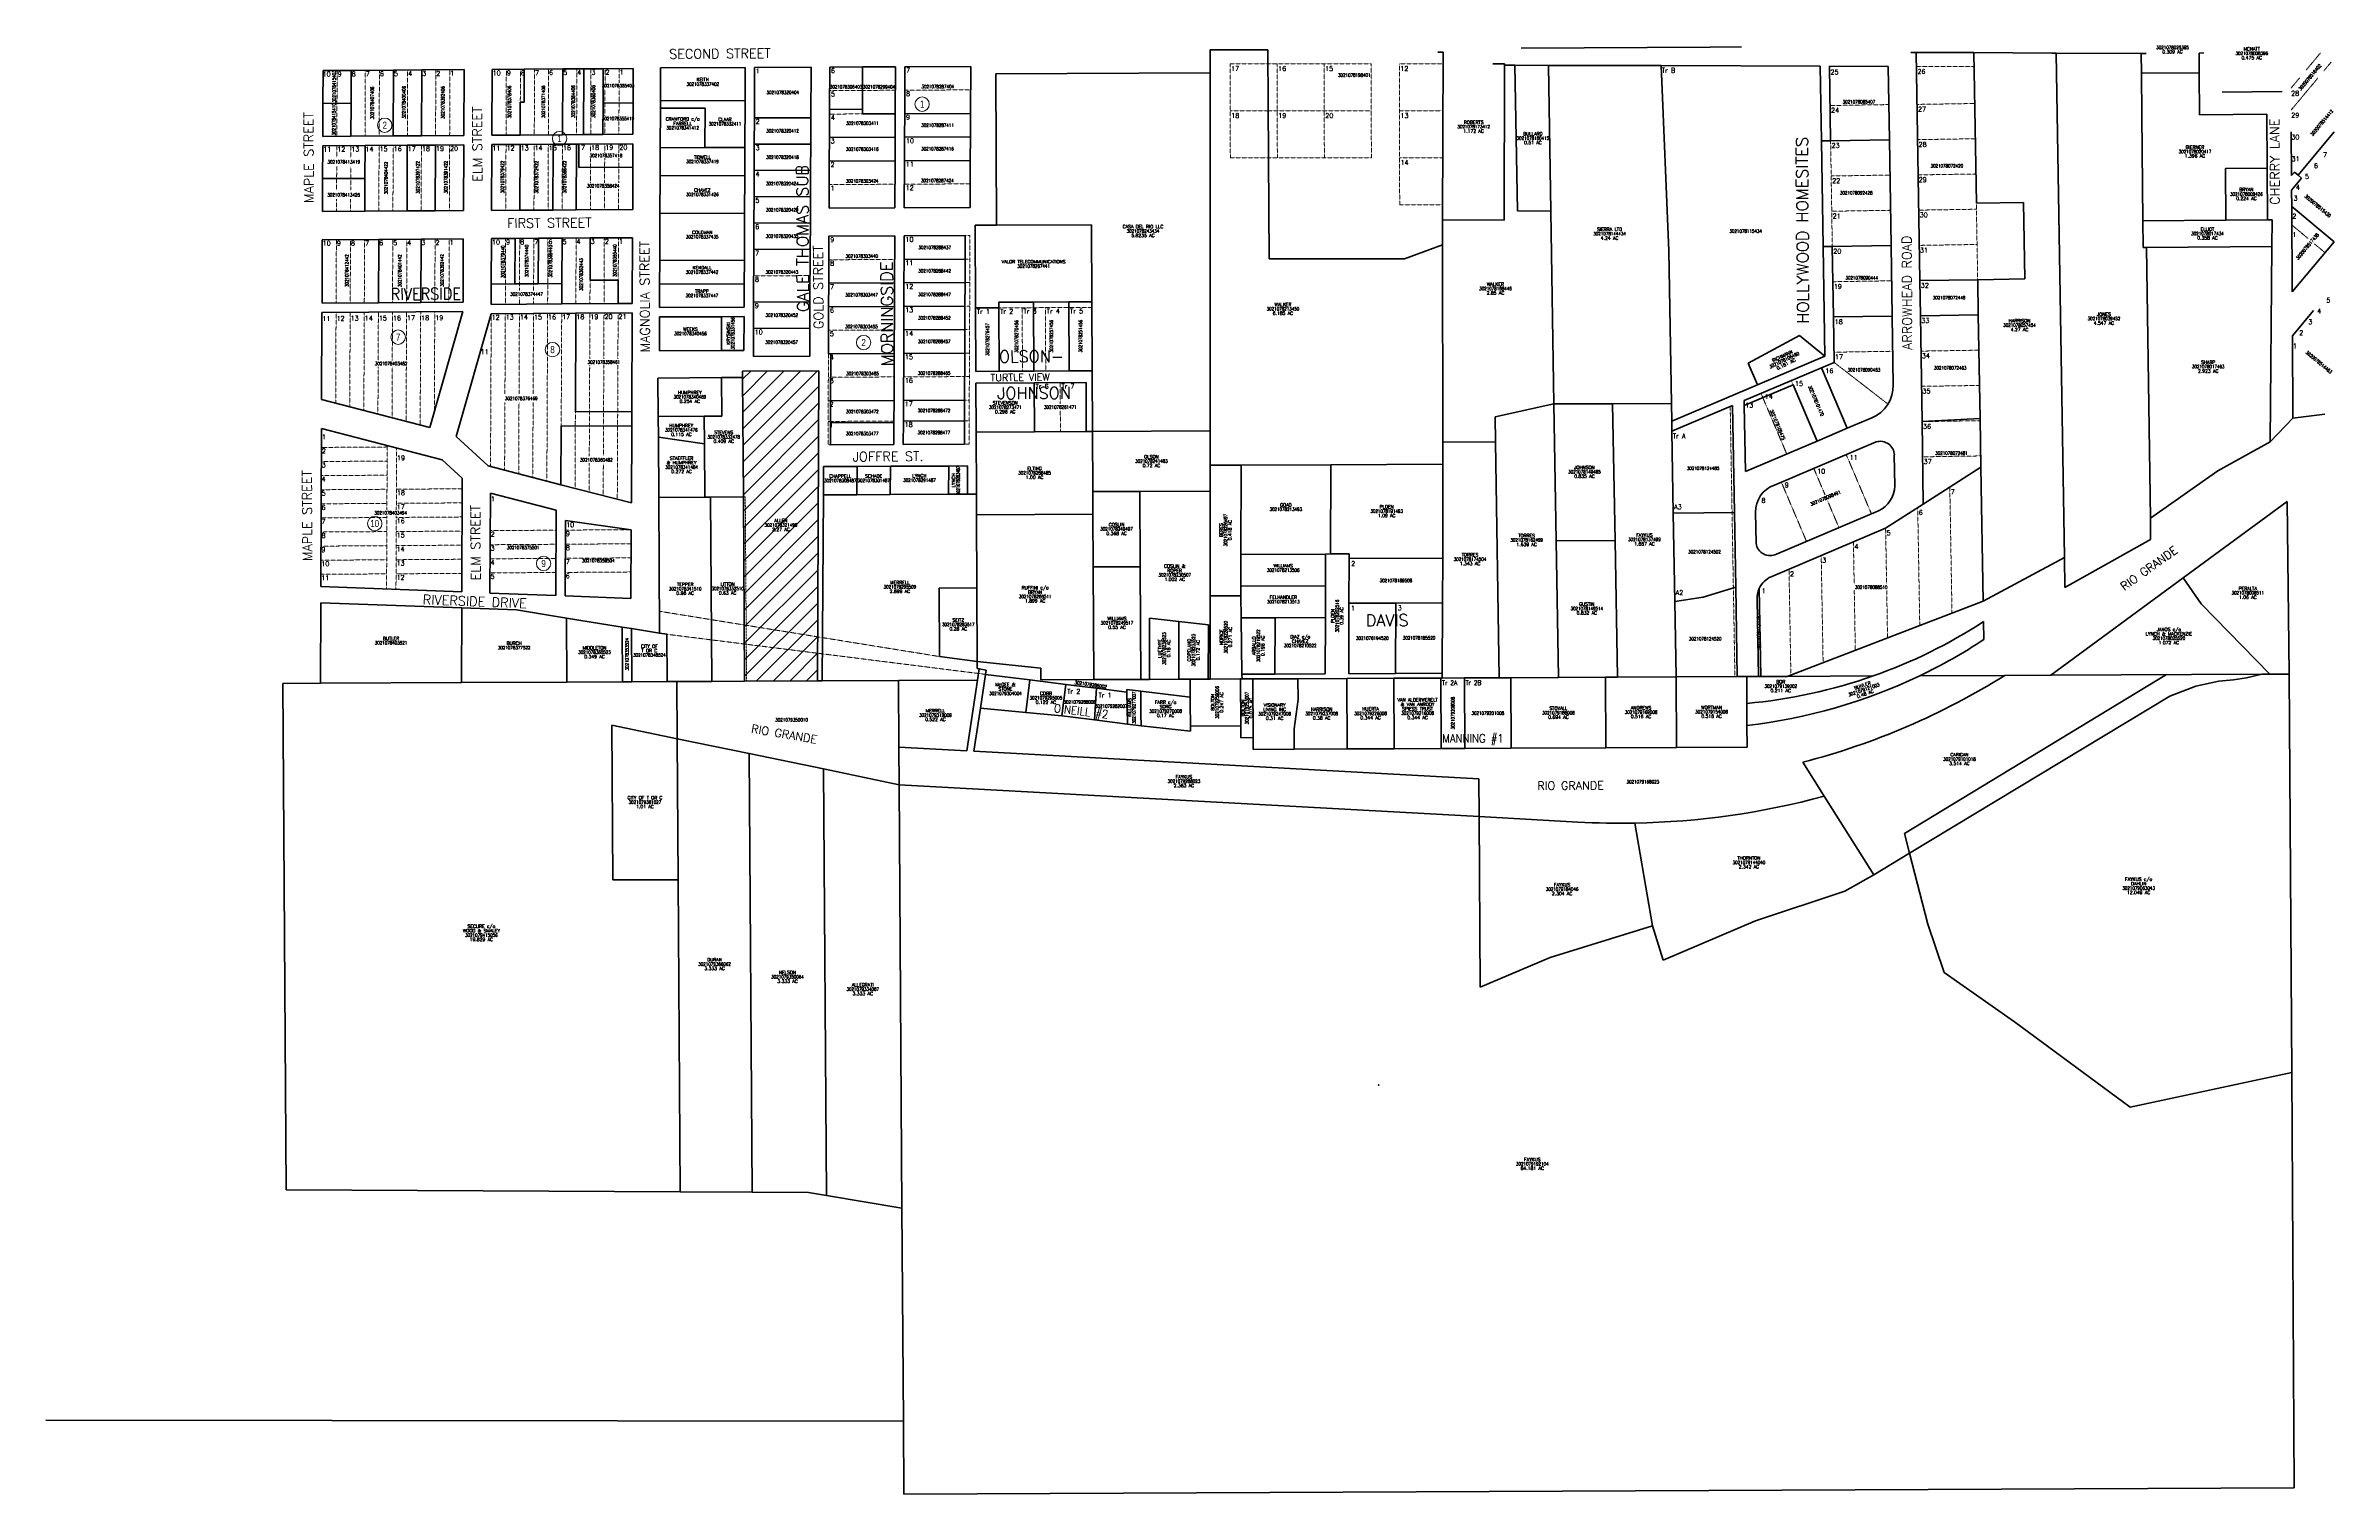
# Model space of a CAD drawing. Header units: feet. Extents: x 6175 to 40508, y 6759 to 18493.
# Drawn here: x 35640 to 40508, y 15411 to 18493 of the extents above.
import ezdxf
from ezdxf.enums import TextEntityAlignment as Align

# ---------------------------------------------------------------- set-up
doc = ezdxf.new("R2010")
doc.units = ezdxf.units.FT
doc.header["$MEASUREMENT"] = 0
for name, pattern in [('DASHED', [0.75, 0.5, -0.25]), ('DASHED2', [0.375, 0.25, -0.125]), ('HIDDEN', [0.375, 0.25, -0.125])]:
    doc.linetypes.add(name, pattern=pattern)
for name, color, linetype, lineweight in [('ACREAGE', 1, 'Continuous', 9), ('Block_Text', 152, 'Continuous', 20), ('Converted Lat-Long Pts', 113, 'Continuous', 40), ('DOUBLEASSESSED', 220, 'Continuous', 40), ('EASEMENT', 4, 'HIDDEN', 9), ('Lot_Line', 153, 'DASHED', 13), ('Lot_Text', 170, 'Continuous', 20), ('Owner_Name', 1, 'Continuous', 9), ('STREET_NAME', 5, 'Continuous', 25), ('SUBDIVISION_NAME', 8, 'DASHED2', 30), ('UCLID_parcel', 3, 'Continuous', 40), ('UPC', 142, 'Continuous', 9)]:
    doc.layers.add(name, color=color, linetype=linetype, lineweight=lineweight)
doc.layers.add('hatch', color=7, linetype='Continuous')
doc.styles.add('ROMANS', font='romans.shx')

# ---------------------------------------------------------------- blocks, each defined once
blk = doc.blocks.new('PARCEL_ID')
at = {"layer": 'UPC', "style": 'ROMANS', "width": 0.8}
blk.add_attdef('UPC', text='', height=7, dxfattribs=at).set_placement((0, 0), align=Align.MIDDLE_CENTER)
blk = doc.blocks.new('OWNER')
at = {"layer": 'Owner_Name', "style": 'ROMANS'}
blk.add_attdef('OWNER', text='', height=7, dxfattribs=at).set_placement((0, 0), align=Align.MIDDLE_CENTER)
blk = doc.blocks.new('ACREAGE')
at = {"layer": 'ACREAGE', "style": 'ROMANS'}
blk.add_attdef('ACREAGE', text='', height=7, dxfattribs=at).set_placement((0, 0), align=Align.MIDDLE_CENTER)

msp = doc.modelspace()

# ---------------------------------------------------------------- hatches: boundary and pattern name
at = {"layer": 'hatch'}
h = msp.add_hatch(dxfattribs=at)
h.set_pattern_fill('ANSI31', color=256, scale=200, style=0)
h.paths.add_polyline_path([(37126.887, 17140.442), (37281.872, 17141.163), (37284.752, 17801.155), (37122.321, 17800.399)])

# ---------------------------------------------------------------- linework, layer by layer
at = {"layer": 'Block_Text'}
for centre in [(37504.393, 18368.41), (36361.301, 18323.57), (36733.127, 18295.17), (36389.853, 17872.615), (37379.875, 17861.194), (36718.126, 17846.147), (36339.932, 17476.025), (36699.127, 17391.014)]:
    msp.add_circle(centre, 15.3, dxfattribs=at)
at = {"layer": 'Converted Lat-Long Pts'}
msp.add_point((38475.593, 16281.043), dxfattribs=at)
at = {"layer": 'DOUBLEASSESSED'}
for p, q in [((39594.256, 16816.557), (40151.221, 17154.517)), ((39604.986, 16774.721), (39594.256, 16816.557))]:
    msp.add_line(p, q, dxfattribs=at)
at = {"layer": 'EASEMENT'}
for p in [(37124.173, 17532.922), (37130.887, 17140.47)]:
    msp.add_line(p, (37128.173, 17532.949), dxfattribs=at)
at = {"layer": 'Lot_Line'}
for p, q in [((38159.537, 18454.2), (38239.793, 18454.179)), ((38160.007, 18254.2), (38159.537, 18454.2)), ((38239.793, 18454.179), (38459.537, 18454.121)), ((38260.007, 18254.174), (38259.537, 18454.173)), ((38360.007, 18254.148), (38359.537, 18454.147)), ((38459.537, 18454.121), (38460.007, 18254.122)), ((38520.242, 18154.106), (38519.537, 18454.105)), ((38519.537, 18454.105), (38609.537, 18454.082)), ((40448.605, 18441.124), (40478.949, 18477.436)), ((40486.157, 18439.276), (40501.969, 18458.199)), ((36259.364, 18300.059), (36259.975, 18440.058)), ((36319.363, 18300.46), (36319.974, 18440.459)), ((36349.362, 18300.661), (36349.973, 18440.66)), ((36409.361, 18301.062), (36409.972, 18441.061)), ((36469.359, 18301.464), (36469.97, 18441.463)), ((36499.359, 18301.665), (36499.97, 18441.663)), ((36619.356, 18302.467), (36619.967, 18442.466)), ((36649.659, 18372.327), (36649.966, 18442.667)), ((36679.355, 18302.869), (36679.965, 18442.868)), ((36709.354, 18303.07), (36709.965, 18443.068)), ((36769.353, 18303.471), (36769.963, 18443.47)), ((36799.352, 18303.672), (36799.963, 18443.67)), ((36829.962, 18443.871), (36829.829, 18413.421)), ((36859.524, 18343.873), (36859.776, 18401.519)), ((36859.83, 18413.837), (36859.961, 18444.072)), ((39619.453, 18448.599), (39741.805, 18448.172)), ((40416.35, 18402.524), (40434.467, 18424.205)), ((40416.605, 18356.044), (40473.206, 18423.778)), ((36829.773, 18400.603), (36829.524, 18343.439)), ((37307.557, 18397.295), (37377.556, 18397.641)), ((37377.556, 18397.641), (37447.555, 18397.987)), ((37467.555, 18398.086), (37607.553, 18398.779)), ((38159.772, 18354.2), (38240.404, 18354.179)), ((38240.404, 18354.179), (38459.772, 18354.121)), ((38519.772, 18354.106), (38609.772, 18354.082)), ((39435.735, 18365.538), (39560.719, 18367.501)), ((39743.173, 18369.79), (39620.721, 18367.867)), ((36829.473, 18331.774), (36829.351, 18303.872)), ((36859.351, 18304.073), (36859.471, 18331.716)), ((37377.338, 18347.642), (37307.339, 18347.296)), ((36259.169, 18255.349), (36259.277, 18280.059)), ((36289.161, 18253.894), (36289.276, 18280.26)), ((36348.664, 18140.663), (36349.275, 18280.661)), ((36378.663, 18140.863), (36379.274, 18280.862)), ((36438.662, 18141.265), (36439.273, 18281.263)), ((36498.661, 18141.666), (36499.271, 18281.665)), ((36618.658, 18142.469), (36619.269, 18282.468)), ((36678.656, 18142.87), (36679.267, 18282.869)), ((36708.656, 18143.071), (36709.267, 18283.07)), ((36738.655, 18143.272), (36739.266, 18283.27)), ((36799.184, 18265.203), (36799.265, 18283.672)), ((36829.182, 18265.153), (36829.264, 18283.873)), ((36859.18, 18264.914), (36859.263, 18284.073)), ((39440.447, 18065.575), (39436.913, 18290.547)), ((39744.482, 18294.802), (39621.899, 18292.876)), ((36258.862, 18185.115), (36259.082, 18235.497)), ((36288.865, 18186.097), (36289.081, 18235.661)), ((36798.905, 18201.314), (36799.131, 18252.945)), ((36828.903, 18201.064), (36829.132, 18253.648)), ((36858.902, 18201.178), (36859.13, 18253.518)), ((38241.015, 18254.179), (38160.007, 18254.2)), ((38460.007, 18254.122), (38241.015, 18254.179)), ((38520.007, 18254.106), (38610.007, 18254.082)), ((39438.091, 18215.556), (39563.075, 18217.519)), ((39745.791, 18219.813), (39623.077, 18217.886)), ((36258.666, 18140.06), (36258.779, 18166.011)), ((36288.665, 18140.261), (36288.778, 18166.201)), ((36798.654, 18143.673), (36798.849, 18188.303)), ((36828.653, 18143.874), (36828.845, 18187.921)), ((36858.652, 18144.075), (36858.843, 18187.673)), ((37306.684, 18197.297), (37446.683, 18197.989)), ((37466.682, 18198.088), (37606.681, 18198.781)), ((38610.242, 18154.083), (38520.242, 18154.106)), ((39439.269, 18140.565), (39564.254, 18142.529)), ((39747.1, 18144.825), (39624.255, 18142.895)), ((39749.718, 17994.848), (39746.88, 18157.423)), ((40417.945, 18111.395), (40453.004, 18082.098)), ((36257.815, 17945.062), (36258.404, 18080.061)), ((36287.814, 17945.263), (36288.403, 18080.262)), ((36317.814, 17945.464), (36318.403, 18080.462)), ((36377.812, 17945.865), (36378.401, 18080.864)), ((36407.812, 17946.066), (36408.401, 18081.065)), ((36467.81, 17946.467), (36468.399, 18081.466)), ((36497.81, 17946.668), (36498.399, 18081.667)), ((36617.785, 17942.471), (36618.396, 18082.47)), ((36647.912, 17971.968), (36648.395, 18082.67)), ((36677.91, 17971.837), (36678.395, 18082.871)), ((36707.783, 17943.073), (36708.394, 18083.072)), ((36767.782, 17943.474), (36768.393, 18083.473)), ((36827.78, 17943.876), (36828.391, 18083.874)), ((36857.998, 17994.076), (36858.391, 18084.075)), ((37596.201, 18088.732), (37606.201, 18088.782)), ((37606.201, 18088.782), (37604.263, 17644.786)), ((39748.409, 18069.836), (39625.433, 18067.904)), ((40465.888, 18071.331), (40488.615, 18052.34)), ((37305.986, 18037.299), (37445.985, 18037.991)), ((37595.983, 18038.733), (37605.983, 18038.782)), ((36797.781, 17943.675), (36797.999, 17993.675)), ((37146.104, 18003.003), (37266.102, 18003.596)), ((37595.765, 17988.733), (37605.764, 17988.783)), ((39441.625, 17990.584), (39566.61, 17992.547)), ((36256.886, 17732.151), (36257.728, 17925.062)), ((36286.851, 17724.439), (36287.727, 17925.263)), ((36316.816, 17716.727), (36317.726, 17925.464)), ((36347.277, 17822.723), (36347.726, 17925.665)), ((36377.277, 17823.199), (36377.725, 17925.865)), ((36407.277, 17823.505), (36407.724, 17926.066)), ((36436.675, 17685.878), (36437.724, 17926.267)), ((36466.794, 17713.45), (36467.723, 17926.467)), ((36586.281, 17597.458), (36587.699, 17922.27)), ((36616.954, 17751.951), (36617.698, 17922.471)), ((36646.952, 17751.949), (36647.697, 17922.672)), ((36647.784, 17942.672), (36647.846, 17956.685)), ((36676.951, 17751.948), (36677.697, 17922.872)), ((36677.784, 17942.872), (36677.844, 17956.554)), ((36706.14, 17566.423), (36707.696, 17923.073)), ((36736.648, 17683.276), (36737.695, 17923.274)), ((36797.27, 17826.612), (36797.694, 17923.675)), ((36827.269, 17826.765), (36827.693, 17923.876)), ((36857.268, 17826.776), (36857.693, 17924.077)), ((37595.546, 17938.734), (37605.546, 17938.783)), ((37667.695, 17934.968), (37865.693, 17935.889)), ((37717.195, 17935.198), (37717.823, 17800.199)), ((37766.694, 17935.428), (37767.322, 17800.43)), ((37305.332, 17887.3), (37445.33, 17887.992)), ((37595.328, 17888.734), (37605.328, 17888.783)), ((37304.267, 17643.302), (37305.114, 17837.3)), ((37595.11, 17838.734), (37605.11, 17838.784)), ((39443.981, 17840.602), (39568.966, 17842.566)), ((39444.322, 17818.915), (39558.798, 17730.265)), ((39752.336, 17844.87), (39628.967, 17842.932)), ((36346.78, 17709.015), (36347.22, 17809.803)), ((36376.745, 17701.302), (36377.219, 17809.831)), ((36406.71, 17693.59), (36407.218, 17810.013)), ((36796.366, 17619.424), (36797.211, 17813.048)), ((36826.366, 17619.751), (36827.211, 17813.354)), ((36855.963, 17527.63), (36857.21, 17813.505)), ((37304.895, 17787.301), (37309.895, 17787.326)), ((37309.895, 17787.326), (37444.894, 17787.993)), ((37464.894, 17788.092), (37594.892, 17788.735)), ((37594.892, 17788.735), (37604.892, 17788.784)), ((37798.038, 17775.573), (37798.247, 17730.717)), ((39357.21, 17771.074), (39353.302, 17780.279)), ((39753.644, 17769.882), (39630.145, 17767.942)), ((36616.246, 17589.699), (36616.874, 17733.685)), ((36646.211, 17581.941), (36646.873, 17733.684)), ((36676.175, 17574.182), (36676.871, 17733.683)), ((37304.677, 17737.301), (37309.677, 17737.326)), ((37594.674, 17738.735), (37604.674, 17738.785)), ((39233.34, 17150.247), (39223.306, 17725.099)), ((39343.569, 17624.058), (39288.867, 17752.928)), ((36766.647, 17683.477), (36766.069, 17550.906)), ((36766.778, 17713.477), (36766.647, 17683.477)), ((37304.485, 17693.302), (37309.485, 17693.327)), ((37309.485, 17693.327), (37444.484, 17693.994)), ((37594.482, 17694.736), (37604.482, 17694.785)), ((37798.312, 17716.752), (37798.522, 17671.574)), ((39754.953, 17694.893), (39631.323, 17692.951)), ((36226.477, 17637.978), (36366.474, 17638.915)), ((36365.89, 17505.275), (36366.487, 17641.987)), ((36385.889, 17505.234), (36386.463, 17636.846)), ((37304.267, 17643.302), (37309.267, 17643.327)), ((37594.264, 17644.736), (37604.263, 17644.786)), ((39523.614, 17496.778), (39470.155, 17622.72)), ((36226.215, 17577.979), (36366.212, 17578.915)), ((36226.346, 17607.978), (36366.343, 17608.915)), ((36796.033, 17543.147), (36796.301, 17604.51)), ((36825.998, 17535.389), (36826.297, 17603.983)), ((39424.961, 17537.243), (39401.117, 17593.415)), ((39756.262, 17619.905), (39632.632, 17617.963)), ((36226.084, 17547.979), (36366.081, 17548.915)), ((36386.08, 17549.049), (36526.077, 17549.986)), ((39385.538, 17438.169), (39332.079, 17564.11)), ((39454.576, 17467.474), (39430.109, 17525.114)), ((39695.102, 17285.314), (39690.423, 17553.362)), ((36225.822, 17487.979), (36365.819, 17488.916)), ((36225.953, 17517.979), (36365.95, 17518.916)), ((36365.154, 17336.57), (36365.834, 17492.267)), ((36385.15, 17335.808), (36385.833, 17492.268)), ((36385.819, 17489.05), (36525.815, 17489.987)), ((36385.949, 17519.05), (36525.946, 17519.986)), ((39626.549, 17258.999), (39622.172, 17509.775)), ((36225.56, 17427.98), (36365.557, 17428.917)), ((36225.691, 17457.98), (36365.688, 17458.916)), ((36385.557, 17429.05), (36525.554, 17429.987)), ((36385.688, 17459.05), (36525.685, 17459.987)), ((36585.555, 17430.956), (36725.604, 17431.893)), ((36585.686, 17460.955), (36725.735, 17461.892)), ((36745.605, 17432.026), (36885.548, 17432.963)), ((36745.735, 17462.026), (36885.679, 17462.963)), ((39486.994, 17346.703), (39485.416, 17437.11)), ((39556.006, 17346.67), (39553.92, 17466.188)), ((36225.429, 17397.98), (36365.426, 17398.917)), ((36385.426, 17399.051), (36525.423, 17399.987)), ((36585.424, 17400.956), (36725.473, 17401.893)), ((36745.474, 17402.027), (36885.417, 17402.963)), ((39352.338, 17153.739), (39348.407, 17378.953)), ((39420.891, 17180.054), (39416.911, 17408.031)), ((36225.299, 17367.981), (36365.295, 17368.917)), ((36385.295, 17369.051), (36525.292, 17369.988)), ((36585.293, 17370.956), (36725.342, 17371.893)), ((36745.343, 17372.027), (36885.286, 17372.963)), ((39489.443, 17206.369), (39487.212, 17334.195)), ((39557.996, 17232.684), (39556.238, 17333.435)), ((37541.645, 17192.967), (36945.305, 17289.375)), ((37639.224, 17155.046), (36961.42, 17240.423))]:
    msp.add_line(p, q, dxfattribs=at)
at = {"layer": 'UCLID_parcel'}
for p, q in [((38117.391, 18435.066), (38117.411, 18483.778)), ((38117.411, 18483.778), (38167.411, 18483.765)), ((38167.411, 18483.765), (38239.611, 18483.962)), ((38241.015, 18254.179), (38239.611, 18483.962)), ((38601.125, 18479.032), (38612.475, 18478.993)), ((38612.475, 18478.993), (38611.541, 18122.134)), ((38743.461, 18454.075), (38718.602, 18454.162)), ((38742.59, 18121.676), (38743.453, 18451.1)), ((38743.453, 18451.1), (38743.461, 18454.075)), ((38765.26, 18451.024), (38743.453, 18451.1)), ((38765.26, 18451.024), (38770.49, 18141.068)), ((38765.26, 18451.024), (38836.86, 18450.774)), ((39180.536, 18489.928), (38778.545, 18487.328)), ((38841.734, 18140.819), (38836.86, 18450.774)), ((38836.86, 18450.774), (39076.103, 18450.495)), ((39076.103, 18450.495), (39414.801, 18449.313)), ((39092.521, 18056.037), (39076.103, 18450.495)), ((39247.535, 18490.362), (39180.536, 18489.928)), ((39618.987, 18478.231), (39607.522, 18478.24)), ((39618.987, 18478.231), (39626.611, 17992.914)), ((39618.987, 18478.231), (39741.282, 18478.138)), ((39746.88, 18157.423), (39741.282, 18478.138)), ((39907.277, 18476.823), (39741.282, 18478.138)), ((39907.277, 18476.823), (39916.58, 18476.749)), ((39916.58, 18476.749), (40097.646, 18476.446)), ((39934.066, 17403.411), (39916.58, 18476.749)), ((40097.646, 18476.446), (40107.944, 18476.512)), ((40097.646, 18476.446), (40097.923, 18434.047)), ((40230.941, 18477.299), (40220.643, 18477.234)), ((40220.643, 18477.234), (40220.921, 18434.834)), ((36229.67, 18369.858), (36229.976, 18439.857)), ((36229.976, 18439.857), (36289.974, 18440.258)), ((36289.669, 18370.259), (36289.974, 18440.258)), ((36289.974, 18440.258), (36379.972, 18440.86)), ((36379.972, 18440.86), (36379.361, 18300.862)), ((36379.972, 18440.86), (36439.971, 18441.262)), ((36439.36, 18301.263), (36439.971, 18441.262)), ((36439.971, 18441.262), (36529.969, 18441.864)), ((36529.358, 18301.865), (36529.969, 18441.864)), ((36589.357, 18302.267), (36589.967, 18442.265)), ((36589.967, 18442.265), (36657.966, 18442.72)), ((36657.659, 18372.381), (36657.966, 18442.72)), ((36657.966, 18442.72), (36739.964, 18443.269)), ((36739.353, 18303.27), (36739.964, 18443.269)), ((36739.964, 18443.269), (36784.963, 18443.57)), ((36784.352, 18303.571), (36784.963, 18443.57)), ((36784.963, 18443.57), (36825.962, 18443.844)), ((36825.644, 18370.845), (36825.962, 18443.844)), ((36825.962, 18443.844), (36889.961, 18444.272)), ((36889.961, 18444.272), (36889.642, 18371.273)), ((36948.041, 18445.562), (36947.736, 18375.563)), ((36948.041, 18445.562), (37128.039, 18446.4)), ((37127.734, 18376.401), (37128.039, 18446.4)), ((37147.57, 18339), (37148.039, 18446.499)), ((37148.039, 18446.499), (37268.037, 18447.092)), ((37268.037, 18447.092), (37267.568, 18339.593)), ((37307.383, 18357.295), (37307.775, 18447.295)), ((37307.775, 18447.295), (37377.774, 18447.641)), ((37377.382, 18357.642), (37377.774, 18447.641)), ((37377.774, 18447.641), (37447.774, 18447.987)), ((37447.337, 18347.988), (37447.774, 18447.987)), ((37467.337, 18348.087), (37467.773, 18448.086)), ((37467.773, 18448.086), (37607.772, 18448.778)), ((37607.772, 18448.778), (37607.335, 18348.779)), ((38117.391, 18435.066), (37660.877, 18432.942)), ((37662.376, 18110.945), (37660.877, 18432.942)), ((38117.073, 17673.056), (38117.391, 18435.066)), ((39414.801, 18449.313), (39417.3, 18290.239)), ((39434.42, 18449.245), (39559.442, 18448.808)), ((39436.913, 18290.547), (39434.42, 18449.245)), ((39559.442, 18448.808), (39561.897, 18292.51)), ((40220.921, 18434.834), (40097.923, 18434.047)), ((40098.787, 18345.051), (40097.923, 18434.047)), ((40220.921, 18434.834), (40221.503, 18345.836)), ((36229.67, 18369.858), (36229.365, 18299.858)), ((36229.67, 18369.858), (36289.669, 18370.259)), ((36289.363, 18300.26), (36289.669, 18370.259)), ((36649.659, 18372.327), (36649.355, 18302.668)), ((36657.659, 18372.381), (36649.659, 18372.327)), ((36825.644, 18370.845), (36825.351, 18303.846)), ((36825.644, 18370.845), (36889.642, 18371.273)), ((36889.642, 18371.273), (36889.35, 18304.274)), ((36947.666, 18359.563), (36947.299, 18275.564)), ((36947.736, 18375.563), (36947.666, 18359.563)), ((36947.666, 18359.563), (37042.665, 18360.005)), ((36947.736, 18375.563), (37127.734, 18376.401)), ((37042.665, 18360.005), (37042.298, 18276.006)), ((37127.297, 18276.402), (37127.734, 18376.401)), ((37307.121, 18297.296), (37307.383, 18357.295)), ((37307.383, 18357.295), (37377.382, 18357.642)), ((37377.338, 18347.642), (37377.382, 18357.642)), ((40269.739, 18394.21), (40397.433, 18395.098)), ((36784.352, 18303.571), (36739.353, 18303.27)), ((36825.351, 18303.846), (36784.352, 18303.571)), ((36889.35, 18304.274), (36825.351, 18303.846)), ((37147.325, 18283), (37147.57, 18339)), ((37147.57, 18339), (37267.568, 18339.593)), ((37267.568, 18339.593), (37267.324, 18283.594)), ((37377.338, 18347.642), (37447.337, 18347.988)), ((37447.119, 18297.988), (37447.337, 18347.988)), ((37467.119, 18298.087), (37467.337, 18348.087)), ((37467.337, 18348.087), (37607.335, 18348.779)), ((37607.335, 18348.779), (37607.117, 18298.78)), ((40100.966, 18120.372), (40098.787, 18345.051)), ((40364.517, 18346.752), (40221.503, 18345.836)), ((40365.268, 18232.065), (40364.517, 18346.752)), ((40417.368, 18216.602), (40416.859, 18309.563)), ((40431.223, 18217.586), (40508.17, 18309.668)), ((36228.972, 18209.859), (36229.277, 18279.858)), ((36229.277, 18279.858), (36319.275, 18280.46)), ((36289.363, 18300.26), (36229.365, 18299.858)), ((36379.361, 18300.862), (36289.363, 18300.26)), ((36318.97, 18210.461), (36319.275, 18280.46)), ((36319.275, 18280.46), (36409.273, 18281.063)), ((36439.36, 18301.263), (36379.361, 18300.862)), ((36408.663, 18141.064), (36409.273, 18281.063)), ((36409.273, 18281.063), (36469.272, 18281.464)), ((36529.358, 18301.865), (36439.36, 18301.263)), ((36468.661, 18141.465), (36469.272, 18281.464)), ((36469.272, 18281.464), (36529.271, 18281.865)), ((36528.66, 18141.867), (36529.271, 18281.865)), ((36588.659, 18142.268), (36589.269, 18282.267)), ((36589.269, 18282.267), (36649.268, 18282.668)), ((36649.355, 18302.668), (36589.357, 18302.267)), ((36649.268, 18282.668), (36648.657, 18142.67)), ((36719.206, 18283.136), (36649.268, 18282.668)), ((36739.353, 18303.27), (36649.355, 18302.668)), ((36718.596, 18143.138), (36719.206, 18283.136)), ((36719.206, 18283.136), (36769.265, 18283.471)), ((36768.654, 18143.472), (36769.265, 18283.471)), ((36769.265, 18283.471), (36774.265, 18283.505)), ((36774.265, 18283.505), (36774.047, 18233.505)), ((36774.265, 18283.505), (36889.263, 18284.274)), ((36889.263, 18284.274), (36889.044, 18234.274)), ((36947.299, 18275.564), (36947.037, 18215.564)), ((36947.299, 18275.564), (37042.298, 18276.006)), ((37042.298, 18276.006), (37127.297, 18276.402)), ((37127.297, 18276.402), (37127.035, 18216.402)), ((37147.081, 18227.001), (37147.325, 18283)), ((37267.324, 18283.594), (37147.325, 18283)), ((37267.324, 18283.594), (37267.08, 18227.594)), ((37306.903, 18247.297), (37307.121, 18297.296)), ((37307.121, 18297.296), (37447.119, 18297.988)), ((37446.901, 18247.989), (37447.119, 18297.988)), ((37466.901, 18248.088), (37467.119, 18298.087)), ((37467.119, 18298.087), (37607.117, 18298.78)), ((37607.117, 18298.78), (37606.899, 18248.78)), ((39436.913, 18290.547), (39417.3, 18290.239)), ((39417.3, 18290.239), (39420.834, 18065.266)), ((39436.913, 18290.547), (39561.897, 18292.51)), ((39561.897, 18292.51), (39565.432, 18067.538)), ((36228.972, 18209.859), (36228.667, 18139.86)), ((36228.972, 18209.859), (36318.97, 18210.461)), ((36318.97, 18210.461), (36318.665, 18140.462)), ((36774.047, 18233.505), (36889.044, 18234.274)), ((36889.044, 18234.274), (36888.652, 18144.275)), ((36946.688, 18135.565), (36947.037, 18215.564)), ((36947.037, 18215.564), (37127.035, 18216.402)), ((37126.686, 18136.403), (37127.035, 18216.402)), ((37147.081, 18227.001), (37146.837, 18171.001)), ((37147.081, 18227.001), (37267.08, 18227.594)), ((37267.08, 18227.594), (37266.835, 18171.595)), ((37306.466, 18147.297), (37306.903, 18247.297)), ((37306.903, 18247.297), (37446.901, 18247.989)), ((37446.465, 18147.99), (37446.901, 18247.989)), ((37466.464, 18148.089), (37466.901, 18248.088)), ((37466.901, 18248.088), (37606.899, 18248.78)), ((37606.899, 18248.78), (37606.463, 18148.781)), ((38242.329, 18038.999), (38241.015, 18254.179)), ((40365.268, 18232.065), (40276.57, 18231.498)), ((40277.29, 18121.5), (40276.57, 18231.498)), ((40365.988, 18122.068), (40365.268, 18232.065)), ((40417.368, 18216.602), (40423.549, 18223.998)), ((40438.896, 18211.173), (40417.538, 18185.614)), ((40423.549, 18223.998), (40431.223, 18217.586)), ((40431.223, 18217.586), (40438.896, 18211.173)), ((37146.837, 18171.001), (37146.592, 18115.002)), ((37146.837, 18171.001), (37266.835, 18171.595)), ((37266.835, 18171.595), (37266.591, 18115.595)), ((39847.151, 18158.998), (39746.88, 18157.423)), ((39849.705, 17996.418), (39847.151, 18158.998)), ((40417.538, 18185.614), (40417.729, 18150.67)), ((36318.665, 18140.462), (36228.667, 18139.86)), ((36408.663, 18141.064), (36318.665, 18140.462)), ((36468.661, 18141.465), (36408.663, 18141.064)), ((36528.66, 18141.867), (36468.661, 18141.465)), ((36648.657, 18142.67), (36588.659, 18142.268)), ((36718.596, 18143.138), (36648.657, 18142.67)), ((36768.654, 18143.472), (36718.596, 18143.138)), ((36888.652, 18144.275), (36768.654, 18143.472)), ((36946.688, 18135.565), (36946.252, 18035.566)), ((37126.686, 18136.403), (36946.688, 18135.565)), ((37126.25, 18036.404), (37126.686, 18136.403)), ((37146.592, 18115.002), (37146.348, 18059.002)), ((37146.592, 18115.002), (37266.591, 18115.595)), ((37266.591, 18115.595), (37266.347, 18059.596)), ((37306.466, 18147.297), (37446.465, 18147.99)), ((37466.464, 18148.089), (37606.463, 18148.781)), ((37662.376, 18110.945), (37617.376, 18110.735)), ((37618.196, 17934.737), (37617.376, 18110.735)), ((37864.874, 18111.887), (37662.376, 18110.945)), ((37864.874, 18111.887), (37865.637, 17947.889)), ((38611.541, 18122.134), (38611.402, 18069.102)), ((38611.541, 18122.134), (38742.59, 18121.676)), ((38770.49, 18141.068), (38841.734, 18140.819)), ((38848.187, 17730.413), (38841.734, 18140.819)), ((40277.29, 18121.5), (40100.966, 18120.372)), ((40100.966, 18120.372), (40101.517, 18063.573)), ((40277.29, 18121.5), (40365.988, 18122.068)), ((40365.988, 18122.068), (40375.988, 18122.132)), ((40375.454, 18065.326), (40375.988, 18122.132)), ((40418.726, 17968.704), (40417.729, 18150.67)), ((40507.852, 18075.361), (40417.729, 18150.67)), ((36227.816, 17944.862), (36228.405, 18079.86)), ((36228.405, 18079.86), (36348.402, 18080.663)), ((36347.813, 17945.664), (36348.402, 18080.663)), ((36348.402, 18080.663), (36438.4, 18081.265)), ((36437.811, 17946.267), (36438.4, 18081.265)), ((36438.4, 18081.265), (36528.398, 18081.867)), ((36527.809, 17946.869), (36528.398, 18081.867)), ((36587.974, 17985.47), (36588.397, 18082.269)), ((36588.397, 18082.269), (36638.396, 18082.603)), ((36638.396, 18082.603), (36637.973, 17985.804)), ((36638.396, 18082.603), (36688.394, 18082.938)), ((36688.394, 18082.938), (36687.972, 17986.139)), ((36688.394, 18082.938), (36738.393, 18083.272)), ((36737.971, 17986.473), (36738.393, 18083.272)), ((36738.393, 18083.272), (36798.392, 18083.674)), ((36797.999, 17993.675), (36798.392, 18083.674)), ((36798.392, 18083.674), (36888.39, 18084.276)), ((36888.39, 18084.276), (36887.779, 17944.277)), ((37305.768, 17987.299), (37306.204, 18087.298)), ((37306.204, 18087.298), (37446.203, 18087.99)), ((37445.766, 17987.991), (37446.203, 18087.99)), ((37465.984, 18038.09), (37466.203, 18088.089)), ((37466.203, 18088.089), (37596.201, 18088.732)), ((37596.201, 18088.732), (37595.983, 18038.733)), ((38611.402, 18069.102), (38530.609, 18038.924)), ((38611.402, 18069.102), (38612.233, 17649.338)), ((39420.834, 18065.266), (39440.447, 18065.575)), ((39420.834, 18065.266), (39424.495, 17832.228)), ((39440.447, 18065.575), (39565.432, 18067.538)), ((39442.803, 17915.586), (39440.447, 18065.575)), ((39565.432, 18067.538), (39567.788, 17917.55)), ((40108.616, 18063.618), (40101.517, 18063.573)), ((40375.454, 18065.326), (40108.616, 18063.618)), ((40108.616, 18063.618), (40116.996, 17487.504)), ((40375.454, 18065.326), (40371.554, 17649.994)), ((40507.852, 18075.361), (40418.726, 17968.704)), ((36946.252, 18035.566), (36946.034, 17985.567)), ((37126.25, 18036.404), (36946.252, 18035.566)), ((37126.25, 18036.404), (37126.032, 17986.404)), ((37146.348, 18059.002), (37145.859, 17947.004)), ((37146.348, 18059.002), (37266.347, 18059.596)), ((37266.347, 18059.596), (37265.858, 17947.597)), ((37465.766, 17988.09), (37465.984, 18038.09)), ((37465.984, 18038.09), (37595.983, 18038.733)), ((37595.983, 18038.733), (37595.765, 17988.733)), ((38530.609, 18038.924), (38242.329, 18038.999)), ((39098.184, 17731.576), (39092.521, 18056.037)), ((36587.974, 17985.47), (36587.786, 17942.27)), ((36587.974, 17985.47), (36637.973, 17985.804)), ((36637.973, 17985.804), (36687.972, 17986.139)), ((36737.971, 17986.473), (36687.972, 17986.139)), ((36737.971, 17986.473), (36737.782, 17943.274)), ((36797.999, 17993.675), (36857.998, 17994.076)), ((36857.78, 17944.077), (36857.998, 17994.076)), ((36946.034, 17985.567), (36945.816, 17935.567)), ((37126.032, 17986.404), (36946.034, 17985.567)), ((37126.032, 17986.404), (37125.814, 17936.405)), ((37305.55, 17937.299), (37305.768, 17987.299)), ((37305.768, 17987.299), (37445.766, 17987.991)), ((37445.548, 17937.992), (37445.766, 17987.991)), ((37465.548, 17938.091), (37465.766, 17988.09)), ((37465.766, 17988.09), (37595.765, 17988.733)), ((37595.765, 17988.733), (37595.546, 17938.734)), ((39749.718, 17994.848), (39626.611, 17992.914)), ((39626.611, 17992.914), (39627.789, 17917.923)), ((39749.718, 17994.848), (39849.705, 17996.418)), ((39751.027, 17919.859), (39749.718, 17994.848)), ((36226.921, 17739.864), (36227.728, 17924.862)), ((36227.728, 17924.862), (36527.722, 17926.869)), ((36227.816, 17944.862), (36347.813, 17945.664)), ((36347.813, 17945.664), (36437.811, 17946.267)), ((36437.811, 17946.267), (36527.809, 17946.869)), ((36527.722, 17926.869), (36457.399, 17680.544)), ((36587.699, 17922.27), (36513.163, 17661.186)), ((36767.695, 17923.475), (36587.699, 17922.27)), ((36587.786, 17942.27), (36737.782, 17943.274)), ((36737.782, 17943.274), (36857.78, 17944.077)), ((36766.778, 17713.477), (36767.695, 17923.475)), ((36887.692, 17924.277), (36767.695, 17923.475)), ((36857.78, 17944.077), (36887.779, 17944.277)), ((36887.692, 17924.277), (36886.776, 17714.279)), ((36945.414, 17843.568), (36945.728, 17915.567)), ((36945.728, 17915.567), (37077.727, 17916.182)), ((37125.814, 17936.405), (36945.816, 17935.567)), ((37077.413, 17844.182), (37077.727, 17916.182)), ((37077.727, 17916.182), (37125.726, 17916.405)), ((37125.412, 17844.406), (37125.726, 17916.405)), ((37145.859, 17947.004), (37145.615, 17891.004)), ((37145.859, 17947.004), (37265.858, 17947.597)), ((37265.858, 17947.597), (37265.613, 17891.597)), ((37305.114, 17837.3), (37305.55, 17937.299)), ((37305.55, 17937.299), (37445.548, 17937.992)), ((37445.112, 17837.993), (37445.548, 17937.992)), ((37465.33, 17888.091), (37465.548, 17938.091)), ((37465.548, 17938.091), (37595.546, 17938.734)), ((37595.546, 17938.734), (37595.328, 17888.734)), ((37667.695, 17934.968), (37618.196, 17934.737)), ((37618.196, 17934.737), (37618.824, 17799.739)), ((37667.639, 17946.967), (37741.638, 17947.312)), ((37667.695, 17934.968), (37667.639, 17946.967)), ((37667.695, 17934.968), (37668.323, 17799.969)), ((37741.638, 17947.312), (37816.138, 17947.659)), ((37741.638, 17947.312), (37742.323, 17800.314)), ((37865.637, 17947.889), (37816.138, 17947.659)), ((37816.138, 17947.659), (37816.822, 17800.66)), ((37866.321, 17800.891), (37865.637, 17947.889)), ((39442.803, 17915.586), (39567.788, 17917.55)), ((39444.322, 17818.915), (39442.803, 17915.586)), ((39567.788, 17917.55), (39570.089, 17771.033)), ((39751.027, 17919.859), (39627.789, 17917.923)), ((39627.789, 17917.923), (39631.323, 17692.951)), ((39754.871, 17699.589), (39751.027, 17919.859)), ((40419.235, 17875.743), (40464.121, 17929.458)), ((37145.615, 17891.004), (37145.355, 17831.505)), ((37145.615, 17891.004), (37265.613, 17891.597)), ((37265.613, 17891.597), (37265.354, 17832.098)), ((37465.112, 17838.092), (37465.33, 17888.091)), ((37465.33, 17888.091), (37595.328, 17888.734)), ((37595.328, 17888.734), (37595.11, 17838.734)), ((39261.515, 17817.364), (39370.855, 17875.81)), ((39370.855, 17875.81), (39424.495, 17832.228)), ((40420.195, 17700.546), (40419.235, 17875.743)), ((37077.413, 17844.182), (36945.414, 17843.568)), ((37125.412, 17844.406), (37077.413, 17844.182)), ((37145.355, 17831.505), (37265.354, 17832.098)), ((37305.114, 17837.3), (37310.114, 17837.325)), ((37309.677, 17737.326), (37310.114, 17837.325)), ((37310.114, 17837.325), (37445.112, 17837.993)), ((37444.676, 17737.994), (37445.112, 17837.993)), ((37464.675, 17738.093), (37465.112, 17838.092)), ((37465.112, 17838.092), (37595.11, 17838.734)), ((37595.11, 17838.734), (37594.674, 17738.735)), ((39281.052, 17771.339), (39261.515, 17817.364)), ((39424.495, 17832.228), (39281.052, 17771.339)), ((39417.738, 17807.631), (39444.322, 17818.915)), ((37077.415, 17786.725), (36942.418, 17785.704)), ((36942.986, 17703.706), (36942.418, 17785.704)), ((37122.413, 17787.065), (37077.415, 17786.725)), ((37077.415, 17786.725), (37077.982, 17704.727)), ((37284.752, 17801.155), (37122.321, 17800.399)), ((37122.413, 17787.065), (37122.321, 17800.399)), ((37124.173, 17532.922), (37122.413, 17787.065)), ((37281.872, 17141.163), (37284.752, 17801.155)), ((37668.323, 17799.969), (37618.824, 17799.739)), ((37618.94, 17774.739), (37743.039, 17775.317)), ((37618.94, 17774.739), (37619.424, 17670.74)), ((37742.323, 17800.314), (37668.323, 17799.969)), ((37816.822, 17800.66), (37742.323, 17800.314)), ((37743.039, 17775.317), (37853.038, 17775.829)), ((37743.039, 17775.317), (37743.523, 17671.318)), ((37866.321, 17800.891), (37816.822, 17800.66)), ((37853.038, 17775.829), (37853.522, 17671.83)), ((37866.922, 17671.892), (37866.321, 17800.891)), ((39098.84, 17693.993), (39281.052, 17771.339)), ((39417.738, 17807.631), (39253.156, 17737.77)), ((39357.21, 17771.074), (39253.349, 17726.988)), ((39408.005, 17651.409), (39357.21, 17771.074)), ((39472.44, 17678.76), (39417.738, 17807.631)), ((36226.921, 17739.864), (36457.399, 17680.544)), ((37309.472, 17690.327), (37309.677, 17737.326)), ((37309.677, 17737.326), (37444.676, 17737.994)), ((37444.471, 17690.994), (37444.676, 17737.994)), ((37464.483, 17694.093), (37464.675, 17738.093)), ((37464.675, 17738.093), (37594.674, 17738.735)), ((37594.674, 17738.735), (37594.482, 17694.736)), ((38723.631, 17703.141), (38848.187, 17730.413)), ((38973.186, 17730.994), (38848.187, 17730.413)), ((38853.266, 17439.457), (38848.187, 17730.413)), ((39098.184, 17731.576), (38973.186, 17730.994)), ((38978.264, 17440.039), (38973.186, 17730.994)), ((39098.184, 17731.576), (39098.84, 17693.993)), ((39099.217, 17672.425), (39228.27, 17727.206)), ((39228.27, 17727.206), (39232.247, 17499.341)), ((39253.156, 17737.77), (39253.349, 17726.988)), ((39255.854, 17586.825), (39253.349, 17726.988)), ((36225.185, 17341.907), (36226.651, 17677.978)), ((36226.651, 17677.978), (36483.67, 17611.827)), ((36736.648, 17683.276), (36736.104, 17558.665)), ((36736.648, 17683.276), (36886.645, 17684.28)), ((36766.778, 17713.477), (36886.776, 17714.279)), ((36886.645, 17684.28), (36885.927, 17519.871)), ((36886.776, 17714.279), (36886.645, 17684.28)), ((37040.981, 17704.447), (36942.986, 17703.706)), ((36943.289, 17659.927), (36942.986, 17703.706)), ((37077.982, 17704.727), (37040.981, 17704.447)), ((37040.981, 17704.447), (37041.39, 17645.526)), ((37309.267, 17643.327), (37309.472, 17690.327)), ((37309.472, 17690.327), (37444.471, 17690.994)), ((37444.265, 17643.995), (37444.471, 17690.994)), ((37464.265, 17644.093), (37464.483, 17694.093)), ((37464.483, 17694.093), (37594.482, 17694.736)), ((37594.482, 17694.736), (37594.264, 17644.736)), ((37619.424, 17670.74), (37743.523, 17671.318)), ((37620.039, 17538.643), (37619.424, 17670.74)), ((37743.523, 17671.318), (37853.522, 17671.83)), ((37866.922, 17671.892), (37853.522, 17671.83)), ((38117.073, 17673.056), (37866.922, 17671.892)), ((37867.517, 17543.893), (37866.922, 17671.892)), ((38117.073, 17673.056), (38117.042, 17599.912)), ((38724.391, 17649.86), (38723.631, 17703.141)), ((39099.217, 17672.425), (39098.84, 17693.993)), ((39102.262, 17497.942), (39099.217, 17672.425)), ((39472.44, 17678.76), (39408.005, 17651.409)), ((39524.404, 17700.817), (39472.44, 17678.76)), ((39631.323, 17692.951), (39754.871, 17699.589)), ((39631.323, 17692.951), (39634.082, 17517.381)), ((39756.685, 17595.678), (39754.871, 17699.589)), ((40420.195, 17700.546), (40371.554, 17649.994)), ((40488.415, 17709.008), (40420.195, 17700.546)), ((36513.163, 17661.186), (36581.081, 17598.804)), ((36944.178, 17531.56), (36943.289, 17659.927)), ((36943.289, 17659.927), (37041.39, 17645.526)), ((37041.39, 17645.526), (37042.175, 17532.301)), ((37309.267, 17643.327), (37444.265, 17643.995)), ((37464.265, 17644.093), (37594.264, 17644.736)), ((38612.233, 17649.338), (38724.391, 17649.86)), ((38612.326, 17602.217), (38612.233, 17649.338)), ((38731.546, 17147.911), (38724.391, 17649.86)), ((39408.005, 17651.409), (39255.854, 17586.825)), ((39317.277, 17557.828), (39533.707, 17649.696)), ((40371.554, 17649.994), (40260.412, 17588.107)), ((36526.177, 17572.785), (36483.67, 17611.827)), ((36736.104, 17558.665), (36581.081, 17598.804)), ((37294.634, 17537.128), (37294.896, 17597.128)), ((37294.896, 17597.128), (37365.895, 17597.458)), ((37365.634, 17537.459), (37365.895, 17597.458)), ((37365.895, 17597.458), (37436.895, 17597.788)), ((37436.633, 17537.789), (37436.895, 17597.788)), ((37436.895, 17597.788), (37560.893, 17598.366)), ((37560.631, 17538.366), (37560.893, 17598.366)), ((37560.893, 17598.366), (37600.893, 17598.552)), ((37600.631, 17538.552), (37600.893, 17598.552)), ((38117.042, 17599.912), (38117.022, 17545.055)), ((38183.042, 17600.219), (38117.042, 17599.912)), ((38182.435, 17410.349), (38183.042, 17600.219)), ((38183.042, 17600.219), (38373.509, 17601.106)), ((38372.902, 17411.236), (38373.509, 17601.106)), ((38612.326, 17602.217), (38373.509, 17601.106)), ((38611.687, 17402.348), (38612.326, 17602.217)), ((39572.431, 17621.953), (39573.467, 17556.051)), ((39634.082, 17517.381), (39756.685, 17595.678)), ((39761.657, 17310.862), (39756.685, 17595.678)), ((40260.412, 17588.107), (40116.996, 17487.504)), ((36525.119, 17330.472), (36526.177, 17572.785)), ((36586.033, 17540.549), (36585.106, 17328.185)), ((36725.92, 17504.329), (36586.033, 17540.549)), ((36885.927, 17519.871), (36736.104, 17558.665)), ((36944.178, 17531.56), (37042.175, 17532.301)), ((36945.521, 17242.993), (36944.178, 17531.56)), ((37042.175, 17532.301), (37054.336, 17532.393)), ((37054.336, 17532.393), (37124.173, 17532.922)), ((37056.888, 17140.116), (37054.336, 17532.393)), ((37126.887, 17140.442), (37124.173, 17532.922)), ((37291.872, 17141.21), (37294.634, 17537.128)), ((37365.634, 17537.459), (37294.634, 17537.128)), ((37436.633, 17537.789), (37365.634, 17537.459)), ((37560.631, 17538.366), (37436.633, 17537.789)), ((37560.631, 17538.366), (37600.631, 17538.552)), ((37620.039, 17538.643), (37600.631, 17538.552)), ((37620.243, 17494.742), (37620.039, 17538.643)), ((37967.516, 17544.359), (37867.517, 17543.893)), ((37867.517, 17543.893), (37867.741, 17495.894)), ((38117.022, 17545.055), (37967.516, 17544.359)), ((37968.264, 17383.701), (37967.516, 17544.359)), ((38116.941, 17321.896), (38117.022, 17545.055)), ((36725.128, 17322.846), (36725.92, 17504.329)), ((36745.125, 17322.084), (36745.826, 17482.825)), ((36885.679, 17462.963), (36745.826, 17482.825)), ((37867.741, 17495.894), (37620.243, 17494.742)), ((37620.968, 17338.998), (37620.243, 17494.742)), ((37868.264, 17383.555), (37867.741, 17495.894)), ((39232.247, 17499.341), (39102.262, 17497.942)), ((39105.543, 17309.99), (39102.262, 17497.942)), ((39235.023, 17340.31), (39232.247, 17499.341)), ((39278.393, 17433.846), (39277.241, 17499.896)), ((39538.996, 17503.307), (39321.839, 17411.13)), ((39553.92, 17466.188), (39634.082, 17517.381)), ((40116.996, 17487.504), (40117.656, 17442.089)), ((40187.091, 17360.512), (40408.044, 17523.017)), ((40408.044, 17523.017), (40412.558, 17155.733)), ((36885.041, 17316.75), (36885.679, 17462.963)), ((38853.266, 17439.457), (38978.264, 17440.039)), ((38858.344, 17148.501), (38853.266, 17439.457)), ((38983.343, 17149.083), (38978.264, 17440.039)), ((39553.92, 17466.188), (39310.62, 17362.913)), ((40117.656, 17442.089), (39935.099, 17340.131)), ((37868.264, 17383.555), (37968.264, 17383.701)), ((37869.379, 17143.898), (37868.264, 17383.555)), ((37968.264, 17383.701), (37969.378, 17144.363)), ((38182.275, 17360.44), (38182.435, 17410.349)), ((38182.435, 17410.349), (38362.722, 17411.189)), ((38362.506, 17343.689), (38362.722, 17411.189)), ((38362.722, 17411.189), (38372.902, 17411.236)), ((38372.902, 17411.236), (38412.721, 17411.421)), ((38412.385, 17306.422), (38412.689, 17401.421)), ((38412.721, 17411.421), (38412.689, 17401.421)), ((38412.689, 17401.421), (38611.687, 17402.348)), ((38611.687, 17402.348), (38611.383, 17307.348)), ((39934.066, 17403.411), (39761.657, 17310.862)), ((39935.099, 17340.131), (39934.066, 17403.411)), ((36525.119, 17330.472), (36225.185, 17341.907)), ((37620.968, 17338.998), (37540.967, 17338.626)), ((37540.967, 17338.626), (37541.645, 17192.967)), ((37620.968, 17338.998), (37621.696, 17182.729)), ((38182.381, 17342.44), (38182.275, 17360.44)), ((38182.381, 17342.44), (38362.506, 17343.689)), ((38182.663, 17322.202), (38182.381, 17342.44)), ((38362.29, 17276.189), (38362.506, 17343.689)), ((39165.892, 17319.669), (39235.023, 17340.31)), ((39238.34, 17150.27), (39235.023, 17340.31)), ((39288.34, 17150.503), (39285.065, 17338.104)), ((39905.564, 17153.374), (40187.091, 17360.512)), ((40187.091, 17360.512), (40225.021, 17305.047)), ((36224.287, 17136.239), (36225.034, 17307.323)), ((36225.034, 17307.323), (36524.971, 17296.412)), ((36524.278, 17137.636), (36524.971, 17296.412)), ((36524.971, 17296.412), (36641.259, 17292.182)), ((36585.106, 17328.185), (36725.128, 17322.846)), ((36641.259, 17292.182), (36748.027, 17274.92)), ((36745.125, 17322.084), (36885.041, 17316.75)), ((38116.941, 17321.896), (38116.876, 17145.05)), ((38182.663, 17322.202), (38116.941, 17321.896)), ((38183.317, 17275.356), (38182.663, 17322.202)), ((38411.905, 17156.423), (38412.385, 17306.422)), ((38511.884, 17306.885), (38412.385, 17306.422)), ((38511.404, 17156.886), (38511.884, 17306.885)), ((38611.383, 17307.348), (38511.884, 17306.885)), ((38610.903, 17157.349), (38611.383, 17307.348)), ((39165.892, 17319.669), (39105.543, 17309.99)), ((39108.342, 17149.665), (39105.543, 17309.99)), ((39283.34, 17150.479), (39280.489, 17313.785)), ((39344.589, 17150.764), (39761.657, 17310.862)), ((40225.021, 17305.047), (40371.258, 17155.541)), ((36748.027, 17274.92), (36866.347, 17255.791)), ((36748.661, 17138.682), (36748.027, 17274.92)), ((36866.347, 17255.791), (36886.363, 17252.555)), ((36866.89, 17139.232), (36866.347, 17255.791)), ((36886.363, 17252.555), (36945.521, 17242.993)), ((36886.89, 17139.325), (36886.363, 17252.555)), ((36961.42, 17240.423), (36945.521, 17242.993)), ((36961.889, 17139.674), (36961.42, 17240.423)), ((37988.23, 17254.449), (37987.75, 17144.449)), ((37988.109, 17274.668), (38050.778, 17267.638)), ((37988.109, 17274.668), (37988.23, 17254.449)), ((38050.313, 17144.74), (38050.778, 17267.638)), ((38113.256, 17260.63), (38050.778, 17267.638)), ((38112.876, 17145.031), (38113.228, 17255.03)), ((38113.228, 17255.03), (38113.256, 17260.63)), ((38255.291, 17275.691), (38183.317, 17275.356)), ((38184.756, 17155.365), (38183.317, 17275.356)), ((38254.907, 17155.692), (38255.291, 17275.691)), ((38255.291, 17275.691), (38362.29, 17276.189)), ((38361.906, 17156.19), (38362.29, 17276.189)), ((39763.079, 17229.407), (39762.416, 17267.373)), ((37541.645, 17192.967), (37621.696, 17182.729)), ((36144.22, 17135.866), (36224.287, 17136.239)), ((36144.22, 17135.866), (36151.474, 16057.951)), ((36224.287, 17136.239), (36524.278, 17137.636)), ((36748.661, 17138.682), (36524.278, 17137.636)), ((36866.89, 17139.232), (36748.661, 17138.682)), ((36886.89, 17139.325), (36866.89, 17139.232)), ((36961.889, 17139.674), (36886.89, 17139.325)), ((36982.262, 17139.769), (36961.889, 17139.674)), ((37056.888, 17140.116), (36982.262, 17139.769)), ((36982.262, 17139.769), (36983.08, 17018.182)), ((37126.887, 17140.442), (37056.888, 17140.116)), ((37281.872, 17141.163), (37126.887, 17140.442)), ((37291.872, 17141.21), (37281.872, 17141.163)), ((37453.82, 17141.964), (37291.872, 17141.21)), ((37453.82, 17141.964), (37622.172, 17142.745)), ((37454.773, 17000.452), (37453.82, 17141.964)), ((37599.231, 16992.502), (37622.172, 17142.745)), ((37621.768, 17167.26), (37621.696, 17182.729)), ((37621.696, 17182.729), (37756.764, 17168.374)), ((37621.768, 17167.26), (37625.819, 17166.629)), ((37622.172, 17142.745), (37625.819, 17166.629)), ((37625.819, 17166.629), (37640.64, 17164.321)), ((37639.224, 17155.046), (37628.213, 17082.934)), ((37640.64, 17164.321), (37639.224, 17155.046)), ((37639.224, 17155.046), (37733.636, 17143.264)), ((37725.171, 17073.778), (37733.636, 17143.264)), ((37733.636, 17143.264), (37810.046, 17133.729)), ((37756.88, 17143.374), (37756.764, 17168.374)), ((37756.88, 17143.374), (37869.379, 17143.898)), ((37869.379, 17143.898), (37969.378, 17144.363)), ((37969.378, 17144.363), (37987.75, 17144.449)), ((37987.75, 17144.449), (38050.313, 17144.74)), ((38050.313, 17144.74), (38074.377, 17144.852)), ((38112.876, 17145.031), (38074.377, 17144.852)), ((38074.377, 17144.852), (38074.612, 17106.353)), ((38116.876, 17145.05), (38112.876, 17145.031)), ((38116.876, 17145.05), (38181.876, 17145.352)), ((38181.876, 17145.352), (38184.876, 17145.366)), ((38181.876, 17145.352), (38182.486, 17045.354)), ((38254.907, 17155.692), (38184.756, 17155.365)), ((38184.756, 17155.365), (38184.876, 17145.366)), ((38184.876, 17145.366), (38207.875, 17145.473)), ((38207.875, 17145.473), (38303.874, 17145.92)), ((38208.639, 17020.475), (38207.875, 17145.473)), ((38361.906, 17156.19), (38254.907, 17155.692)), ((38303.874, 17145.92), (38407.873, 17146.404)), ((38303.874, 17145.92), (38304.147, 17101.321)), ((38407.873, 17146.404), (38507.872, 17146.869)), ((38407.873, 17146.404), (38408.789, 16996.407)), ((38411.905, 17156.423), (38511.404, 17156.886)), ((38507.872, 17146.869), (38607.871, 17147.335)), ((38507.872, 17146.869), (38508.788, 16996.872)), ((38511.404, 17156.886), (38610.903, 17157.349)), ((38607.871, 17147.335), (38610.871, 17147.349)), ((38607.871, 17147.335), (38608.787, 16997.338)), ((38610.903, 17157.349), (38610.871, 17147.349)), ((38610.871, 17147.349), (38657.87, 17147.568)), ((38731.546, 17147.911), (38657.87, 17147.568)), ((38657.87, 17147.568), (38658.787, 16997.57)), ((38756.628, 17148.028), (38731.546, 17147.911)), ((38858.344, 17148.501), (38756.628, 17148.028)), ((38757.326, 16998.029), (38756.628, 17148.028)), ((38958.343, 17148.967), (38858.344, 17148.501)), ((38958.343, 17148.967), (38983.343, 17149.083)), ((38959.041, 16998.968), (38958.343, 17148.967)), ((38983.343, 17149.083), (39108.342, 17149.665)), ((39108.342, 17149.665), (39238.34, 17150.27)), ((39108.342, 17149.665), (39109.04, 16999.667)), ((39238.34, 17150.27), (39258.34, 17150.363)), ((39258.34, 17150.363), (39283.34, 17150.479)), ((39258.34, 17150.363), (39258.605, 17093.317)), ((39288.34, 17150.503), (39283.34, 17150.479)), ((39288.34, 17150.503), (39344.589, 17150.764)), ((39527.152, 17151.614), (39344.589, 17150.764)), ((39626.331, 17152.075), (39807.55, 17152.918)), ((39807.55, 17152.918), (39905.564, 17153.374)), ((39905.564, 17153.374), (40354.262, 17155.462)), ((40262.713, 17140.687), (40213.983, 17130.323)), ((40293.551, 17143.757), (40262.713, 17140.687)), ((40321.406, 17147.679), (40293.551, 17143.757)), ((40354.262, 17155.462), (40321.406, 17147.679)), ((40354.262, 17155.462), (40371.258, 17155.541)), ((40371.258, 17155.541), (40412.558, 17155.733)), ((40412.558, 17155.733), (40417.738, 16307.749)), ((37801.859, 17066.536), (37810.046, 17133.729)), ((37810.046, 17133.729), (37832.863, 17130.833)), ((37832.863, 17130.833), (37874.955, 17125.413)), ((37871.273, 17058.36), (37874.955, 17125.413)), ((37874.955, 17125.413), (37939.859, 17117.055)), ((37939.758, 17123.05), (37969.531, 17119.364)), ((37939.758, 17123.05), (37939.859, 17117.055)), ((37939.859, 17117.055), (37940.999, 17049.473)), ((37969.531, 17119.364), (38074.612, 17106.353)), ((37969.531, 17119.364), (37969.605, 17107.164)), ((37969.831, 17070.265), (37969.605, 17107.164)), ((38074.612, 17106.353), (38074.685, 17094.353)), ((38074.685, 17094.353), (38074.988, 17044.854)), ((38304.147, 17101.321), (38295.719, 17039.381)), ((39258.605, 17093.317), (39258.825, 17046.19)), ((40158.212, 17108.828), (39604.986, 16774.721)), ((40213.983, 17130.323), (40158.212, 17108.828)), ((36846.604, 16717.544), (36844.389, 17046.684)), ((36844.389, 17046.684), (36983.08, 17018.182)), ((37628.213, 17082.934), (37614.278, 16991.674)), ((37725.171, 17073.778), (37628.213, 17082.934)), ((37801.859, 17066.536), (37725.171, 17073.778)), ((37824.759, 17064.288), (37801.859, 17066.536)), ((37871.273, 17058.36), (37824.759, 17064.288)), ((37940.999, 17049.473), (37871.273, 17058.36)), ((37969.983, 17045.265), (37940.999, 17049.473)), ((37969.983, 17045.265), (37969.831, 17070.265)), ((38075.054, 17034.054), (37969.983, 17045.265)), ((38074.988, 17044.854), (38182.486, 17045.354)), ((38074.988, 17044.854), (38075.054, 17034.054)), ((38182.486, 17045.354), (38182.639, 17020.355)), ((38295.719, 17039.381), (38295.984, 16995.882)), ((39258.825, 17046.19), (39259.038, 17000.365)), ((36983.08, 17018.182), (36985.098, 16718.188)), ((36983.08, 17018.182), (37136.327, 16986.689)), ((37454.773, 17000.452), (37599.231, 16992.502)), ((37455.312, 16920.301), (37454.773, 17000.452)), ((37614.278, 16991.674), (38688.596, 16932.551)), ((38182.639, 17020.355), (38208.639, 17020.475)), ((38208.792, 16995.476), (38208.639, 17020.475)), ((38295.984, 16995.882), (38208.792, 16995.476)), ((38408.789, 16996.407), (38295.984, 16995.882)), ((38508.788, 16996.872), (38408.789, 16996.407)), ((38608.787, 16997.338), (38508.788, 16996.872)), ((38658.787, 16997.57), (38608.787, 16997.338)), ((38757.326, 16998.029), (38658.787, 16997.57)), ((38959.041, 16998.968), (38757.326, 16998.029)), ((39109.04, 16999.667), (38959.041, 16998.968)), ((39259.038, 17000.365), (39109.04, 16999.667)), ((37136.327, 16986.689), (37294.619, 16954.158)), ((37136.327, 16986.689), (37142.609, 16053.116)), ((37294.619, 16954.158), (37455.312, 16920.301)), ((37294.619, 16954.158), (37300.73, 16046.045)), ((39423.341, 16895.963), (39377.756, 16968.142)), ((38689.086, 16852.402), (37455.312, 16920.301)), ((37455.312, 16920.301), (37461.373, 16019.587)), ((38689.086, 16852.402), (38688.596, 16932.551)), ((39528.944, 16728.797), (39423.341, 16895.963)), ((38899.099, 16840.844), (38689.086, 16852.402)), ((38691.303, 16489.409), (38689.086, 16852.402)), ((39058.251, 16619.685), (39020.649, 16838.621)), ((39604.986, 16774.721), (39528.944, 16728.797)), ((39643.766, 16623.515), (39604.986, 16774.721)), ((36985.098, 16718.188), (36846.604, 16717.544)), ((36989.567, 16054.124), (36985.098, 16718.188)), ((39528.944, 16728.797), (39466.893, 16693.964)), ((39466.893, 16693.964), (39277.029, 16630.814)), ((39058.251, 16619.685), (38840.241, 16552.322)), ((39080.522, 16547.089), (39058.251, 16619.685)), ((39277.029, 16630.814), (39080.522, 16547.089)), ((39678.187, 16520.767), (39643.766, 16623.515)), ((38840.241, 16552.322), (38691.303, 16489.409)), ((39827.744, 16415.69), (39678.187, 16520.767)), ((40074.09, 16234.363), (39827.744, 16415.69)), ((40417.738, 16307.749), (40074.09, 16234.363)), ((40417.738, 16307.749), (40423.135, 15424.285)), ((36151.474, 16057.951), (36989.567, 16054.124)), ((37142.609, 16053.116), (36989.567, 16054.124)), ((37262.601, 16052.325), (37142.609, 16053.116)), ((37300.73, 16046.045), (37262.601, 16052.325)), ((37461.373, 16019.587), (37300.73, 16046.045)), ((37464.428, 15565.702), (37461.373, 16019.587)), ((35640.213, 15568.356), (37464.428, 15565.702)), ((37465.472, 15410.52), (37464.428, 15565.702)), ((40423.135, 15424.285), (37465.472, 15410.52))]:
    msp.add_line(p, q, dxfattribs=at)
for centre, radius, start, end in [((39495.099, 17769.855), 75, 293, 0.9), ((39542.447, 17620.998), 30, 1.824871, 106.937958), ((39337.225, 17501.241), 60, 109.418616, 181.283981), ((39513.487, 17557.615), 60, 295.159703, 358.50632), ((39308.13, 17437.814), 30, 187.6009, 297.192538), ((39330.387, 17316.986), 50, 155.016633, 183.671627), ((39330.387, 17316.986), 50, 113.286762, 155.016633), ((39160.189, 18194.362), 1105.434, 289.387921, 303.010122), ((39126.896, 18194.807), 1156.168, 295.592927, 303.384201), ((39160.189, 18194.362), 1105.434, 275.10777, 289.387921), ((39126.896, 18194.807), 1156.168, 276.5522, 295.592927), ((38988.519, 18465.767), 1547.38, 284.569029, 301.958307), ((38990.154, 18495.441), 1657.1, 271.054464, 285.153927), ((38990.154, 18495.441), 1657.1, 266.850096, 271.054464)]:
    msp.add_arc(centre, radius, start, end, dxfattribs=at)

# ---------------------------------------------------------------- block references
at = {"layer": 'ACREAGE'}
for p, values in [((40164.213, 18479.794), {'ACREAGE': '0.309 AC'}), ((40332.768, 18467.134), {'ACREAGE': '0.475 AC'}), ((38677.586, 18311.171), {'ACREAGE': '1.172 AC'}), ((38803.586, 18286.543), {'ACREAGE': '0.51 AC'}), ((40212.005, 18258.208), {'ACREAGE': '1.396 AC'}), ((40321.277, 18167.751), {'ACREAGE': '0.224 AC'}), ((37974.126, 18089.106), {'ACREAGE': '5.8235 AC'}), ((38966.738, 18083.478), {'ACREAGE': '4.24 AC'}), ((40238.473, 18083.658), {'ACREAGE': '0.358 AC'}), ((38723.94, 17966.696), {'ACREAGE': '2.85 AC'}), ((38271.885, 17923.558), {'ACREAGE': '6.185 AC'}), ((39838.706, 17888.788), {'ACREAGE': '4.27 AC'}), ((40018.301, 17902.632), {'ACREAGE': '4.547 AC'}), ((40240.082, 17800.553), {'ACREAGE': '2.923 AC'}), ((37010.199, 17736.098), {'ACREAGE': '0.254 AC'}), ((37681.23, 17713.978), {'ACREAGE': '0.296 AC'}), ((36992.184, 17665.793), {'ACREAGE': '0.115 AC'}), ((37082.288, 17651.105), {'ACREAGE': '0.409 AC'}), ((36992.731, 17586.768), {'ACREAGE': '0.272 AC'}), ((37743.58, 17574.495), {'ACREAGE': '1.00 AC'}), ((37992.13, 17599.502), {'ACREAGE': '0.72 AC'}), ((38913.21, 17576.763), {'ACREAGE': '0.835 AC'}), ((38492.6, 17493.072), {'ACREAGE': '1.09 AC'}), ((37203.954, 17463.496), {'ACREAGE': '2.27 AC'}), ((37917.888, 17455.084), {'ACREAGE': '0.368 AC'}), ((38790.303, 17431.613), {'ACREAGE': '1.639 AC'}), ((39040.732, 17432.781), {'ACREAGE': '1.667 AC'}), ((38669.815, 17390.805), {'ACREAGE': '1.343 AC'}), ((37000.344, 17327.889), {'ACREAGE': '0.96 AC'}), ((37090.562, 17328.374), {'ACREAGE': '0.63 AC'}), ((37457.113, 17331.796), {'ACREAGE': '2.699 AC'}), ((38041.658, 17357.279), {'ACREAGE': '1.002 AC'}), ((37744.805, 17311.363), {'ACREAGE': '1.899 AC'}), ((38918.288, 17285.807), {'ACREAGE': '0.832 AC'}), ((40324.352, 17319.193), {'ACREAGE': '1.06 AC'}), ((37581.328, 17251.976), {'ACREAGE': '0.28 AC'}), ((37918.818, 17255.174), {'ACREAGE': '0.55 AC'}), ((36807.481, 17192.778), {'ACREAGE': '0.349 AC'}), ((40156.356, 17222.513), {'ACREAGE': '1.072 AC'}), ((37767.777, 17095.763), {'ACREAGE': '0.122 AC'}), ((39330.909, 17120.581), {'ACREAGE': '0.211 AC'}), ((37532.576, 17059.132), {'ACREAGE': '0.522 AC'}), ((38022.291, 17067.598), {'ACREAGE': '0.17 AC'}), ((38254.187, 17061.792), {'ACREAGE': '0.31 AC'}), ((38354.217, 17062.237), {'ACREAGE': '0.38 AC'}), ((38458.328, 17062.732), {'ACREAGE': '0.344 AC'}), ((38558.327, 17063.198), {'ACREAGE': '0.344 AC'}), ((38857.834, 17064.119), {'ACREAGE': '0.694 AC'}), ((39033.689, 17065.412), {'ACREAGE': '0.516 AC'}), ((39183.688, 17066.11), {'ACREAGE': '0.516 AC'}), ((39710.917, 16965.45), {'ACREAGE': '3.514 AC'}), ((38061.27, 16918.383), {'ACREAGE': '2.363 AC'}), ((36914.739, 16873.77), {'ACREAGE': '1.01 AC'}), ((39263.156, 16745.594), {'ACREAGE': '2.342 AC'}), ((38865.783, 16688.761), {'ACREAGE': '2.304 AC'}), ((40092.109, 16690.991), {'ACREAGE': '12.049 AC'}), ((36566.857, 16590.979), {'ACREAGE': '19.829 AC'}), ((37062.824, 16529.302), {'ACREAGE': '3.333 AC'}), ((37218.084, 16502.134), {'ACREAGE': '3.333 AC'}), ((37378.007, 16475.853), {'ACREAGE': '3.333 AC'}), ((38802.301, 16104.058), {'ACREAGE': '84.181 AC'})]:
    msp.add_blockref('ACREAGE', p, dxfattribs=at).add_auto_attribs(values)
for p, rotation, values in [((39342.221, 17815.458), 25.44930665733437, {'ACREAGE': '0.181 AC'}), ((38159.174, 17461.932), 90, {'ACREAGE': '0.418 AC'}), ((38396.677, 17279.23), 90, {'ACREAGE': '0.39 AC'}), ((38159.738, 17234.182), 90, {'ACREAGE': '0.271 AC'}), ((38228.943, 17215.906), 90, {'ACREAGE': '0.196 AC'}), ((38028.676, 17209.967), 90, {'ACREAGE': '0.18 AC'}), ((38091.189, 17206.575), 90, {'ACREAGE': '0.172 AC'}), ((38141.197, 17095.419), 90, {'ACREAGE': '0.247 AC'}), ((38203.705, 17083.307), 90, {'ACREAGE': '0.075 AC'}), ((39510.618, 17113.726), 18.74787380591564, {'ACREAGE': '0.48 AC'})]:
    msp.add_blockref('ACREAGE', p, dxfattribs=dict(at, rotation=rotation)).add_auto_attribs(values)
at = {"layer": 'Owner_Name'}
for p, values in [((40332.768, 18485.891), {'OWNER': 'MCNATT'}), ((37037.888, 18420.582), {'OWNER': 'KEITH'}), ((36994.983, 18336.807), {'OWNER': 'CRAWFORD c/o'}), ((36994.983, 18327.428), {'OWNER': 'FARRELL'}), ((37085.017, 18335.897), {'OWNER': 'CLAAR'}), ((38677.586, 18329.928), {'OWNER': 'ROBERTS'}), ((38803.586, 18305.3), {'OWNER': 'BULLARD'}), ((37037.168, 18255.553), {'OWNER': 'TIDWELL'}), ((40212.005, 18276.965), {'OWNER': 'BIERNER'}), ((37036.863, 18185.616), {'OWNER': 'CHAVEZ'}), ((40321.277, 18186.508), {'OWNER': 'BRYAN'}), ((37974.126, 18107.863), {'OWNER': 'CASA DEL RIO LLC'}), ((37036.471, 18095.68), {'OWNER': 'COLEMAN'}), ((38966.738, 18102.235), {'OWNER': 'SIERRA LTD'}), ((40238.473, 18102.415), {'OWNER': 'ELLIOT'}), ((37036.143, 18020.523), {'OWNER': 'KENDALL'}), ((37741.532, 18033.247), {'OWNER': 'VALOR TELECOMMUNICATIONS'}), ((37035.924, 17970.524), {'OWNER': 'TRAPP'}), ((38723.94, 17985.453), {'OWNER': 'WALKER'}), ((38271.885, 17942.315), {'OWNER': 'WALKER'}), ((40018.301, 17921.389), {'OWNER': 'JONES'}), ((37011.572, 17889.481), {'OWNER': 'WEEKS'}), ((39838.706, 17907.545), {'OWNER': 'HARRISON'}), ((40240.082, 17819.31), {'OWNER': 'SHARP'}), ((37010.199, 17754.855), {'OWNER': 'HUMPHREY'}), ((37681.23, 17732.735), {'OWNER': 'STEVENSON'}), ((36992.184, 17684.55), {'OWNER': 'HUMPHREY'}), ((37082.288, 17669.862), {'OWNER': 'STEVENS'}), ((36992.731, 17605.525), {'OWNER': '& HUMPHREY'}), ((36992.731, 17614.904), {'OWNER': 'STAEFFLER'}), ((37330.266, 17576.861), {'OWNER': 'CHAPPELL'}), ((37401.265, 17577.192), {'OWNER': 'SCHADE'}), ((37498.764, 17577.646), {'OWNER': 'LYNCH'}), ((37743.58, 17593.252), {'OWNER': 'ELTING'}), ((37992.13, 17618.259), {'OWNER': 'OLSON'}), ((38913.21, 17595.52), {'OWNER': 'JOHNSON'}), ((37203.954, 17482.253), {'OWNER': 'ALLEN'}), ((37917.888, 17473.841), {'OWNER': 'COSLIN'}), ((38277.974, 17515.705), {'OWNER': 'GOAD'}), ((38492.6, 17511.829), {'OWNER': 'PLOEN'}), ((38790.303, 17450.37), {'OWNER': 'TORRES'}), ((39040.732, 17451.538), {'OWNER': 'FAYKUS'}), ((38041.658, 17385.414), {'OWNER': 'COSLIN &'}), ((38041.658, 17376.036), {'OWNER': 'ROPER'}), ((38272.47, 17386.409), {'OWNER': 'WILLIAMS'}), ((38669.815, 17409.562), {'OWNER': 'TORRES'}), ((37000.344, 17346.646), {'OWNER': 'TEPPER'}), ((37090.562, 17347.131), {'OWNER': 'LITTON'}), ((37457.113, 17350.553), {'OWNER': 'MERRELL'}), ((37744.805, 17339.498), {'OWNER': 'RUFFINI c/o'}), ((37744.805, 17330.12), {'OWNER': 'BRYAN'}), ((40324.352, 17337.95), {'OWNER': 'PERALTA'}), ((38272.617, 17319.116), {'OWNER': 'FELHANDLER'}), ((38918.288, 17304.564), {'OWNER': 'GUSTIN'}), ((36374.655, 17231.697), {'OWNER': 'BUTLER'}), ((37581.328, 17270.733), {'OWNER': 'SEITZ'}), ((37918.818, 17273.931), {'OWNER': 'WILLIAMS'}), ((38308.599, 17235.076), {'OWNER': 'DIAZ c/o'}), ((40156.356, 17241.27), {'OWNER': 'LYNCH & MACKENZIE'}), ((40156.356, 17250.648), {'OWNER': 'JANOS c/o'}), ((36636.484, 17221.291), {'OWNER': 'BURCH'}), ((36807.481, 17211.535), {'OWNER': 'MIDDLETON'}), ((36924.125, 17215.053), {'OWNER': 'CITY OF'}), ((36924.125, 17205.674), {'OWNER': 'T OR C'}), ((38308.599, 17225.698), {'OWNER': 'CHAVEZ'}), ((37681.605, 17133.424), {'OWNER': 'McGEE &'}), ((39330.909, 17139.338), {'OWNER': 'BOR'}), ((37681.605, 17124.046), {'OWNER': 'STONE'}), ((37767.777, 17114.52), {'OWNER': 'COBB'}), ((38022.291, 17095.734), {'OWNER': 'FARR c/o'}), ((38022.291, 17086.355), {'OWNER': 'SORG'}), ((38254.187, 17089.928), {'OWNER': 'VISIONARY'}), ((38558.327, 17100.712), {'OWNER': 'VAN ALDERWERELT'}), ((38558.327, 17091.333), {'OWNER': '& VAN ANROOY'}), ((39033.689, 17084.169), {'OWNER': 'ANDREWS'}), ((39183.688, 17084.867), {'OWNER': 'WORTMAN'}), ((37532.576, 17077.889), {'OWNER': 'MERRELL'}), ((38254.187, 17080.549), {'OWNER': 'LIVING INC'}), ((38354.217, 17080.994), {'OWNER': 'HARRISON'}), ((38458.328, 17081.489), {'OWNER': 'HUERTA'}), ((38558.327, 17081.955), {'OWNER': 'SPIESS TRUST'}), ((38857.834, 17082.876), {'OWNER': 'STOVALL'}), ((38061.27, 16937.14), {'OWNER': 'FAYKUS'}), ((39710.917, 16984.207), {'OWNER': 'CARIGAN'}), ((36914.739, 16892.527), {'OWNER': 'CITY OF T OR C'}), ((39263.156, 16764.351), {'OWNER': 'THORNTON'}), ((38865.783, 16707.518), {'OWNER': 'FAYKUS'}), ((40092.109, 16719.126), {'OWNER': 'FAYKUS c/o'}), ((40092.109, 16709.748), {'OWNER': 'DAHLIN'}), ((36566.857, 16609.736), {'OWNER': 'WOOD & SMALEY'}), ((36566.857, 16619.114), {'OWNER': 'SECURE c/o'}), ((37062.824, 16548.059), {'OWNER': 'DURAN'}), ((37218.084, 16520.891), {'OWNER': 'NELSON'}), ((37378.007, 16494.61), {'OWNER': 'ALLEGRATI'}), ((38802.301, 16122.815), {'OWNER': 'FAYKUS'})]:
    msp.add_blockref('OWNER', p, dxfattribs=at).add_auto_attribs(values)
for p, rotation, values in [((37092.192, 17880.52), 90, {'OWNER': 'KRYSINSKI'}), ((39334.161, 17832.395), 25.44930665733437, {'OWNER': 'RICHMANN'}), ((37571.384, 17567.747), 90, {'OWNER': 'LYNCH'}), ((38140.417, 17461.932), 90, {'OWNER': 'BERES'}), ((38377.92, 17279.23), 90, {'OWNER': 'PLOEN'}), ((38140.981, 17234.182), 90, {'OWNER': 'NORICE'}), ((38210.186, 17215.906), 90, {'OWNER': 'ARBALLO'}), ((38009.919, 17209.967), 90, {'OWNER': 'LUETHYE'}), ((38072.432, 17206.575), 90, {'OWNER': 'COPELAND'}), ((39504.59, 17131.488), 18.74787380591564, {'OWNER': 'BUHLER'}), ((37945.699, 17084.402), 90, {'OWNER': 'WILLIAMS'}), ((38122.44, 17095.419), 90, {'OWNER': 'BOLTON'}), ((38186.888, 17083.307), 90, {'OWNER': 'BOLTON'})]:
    msp.add_blockref('OWNER', p, dxfattribs=dict(at, rotation=rotation)).add_auto_attribs(values)
at = {"layer": 'UPC'}
for p, values in [((40164.213, 18489.173), {'UPC': '3021078025395'}), ((40332.768, 18476.512), {'UPC': '3021078008396'}), ((37037.888, 18411.204), {'UPC': '3021078337402'}), ((37537.552, 18405.703), {'UPC': '3021078287404'}), ((38423.68, 18430.299), {'UPC': '3021078198401'}), ((37207.805, 18393.386), {'UPC': '3021078320404'}), ((39497.164, 18373.396), {'UPC': '3021078085407'}), ((36994.983, 18318.05), {'UPC': '3021078341412'}), ((37085.017, 18326.519), {'UPC': '3021078332411'}), ((37207.448, 18311.475), {'UPC': '3021078320412'}), ((37377.251, 18327.658), {'UPC': '3021078303411'}), ((37537.228, 18323.592), {'UPC': '3021078287411'}), ((38677.586, 18320.549), {'UPC': '3021078173412'}), ((36831.656, 18259.049), {'UPC': '3021078357418'}), ((37207.203, 18255.475), {'UPC': '3021078320418'}), ((37377.012, 18272.802), {'UPC': '3021078303416'}), ((37537.01, 18273.593), {'UPC': '3021078287416'}), ((40212.005, 18267.586), {'UPC': '3021078020417'}), ((36274.125, 18245.382), {'UPC': '3021078413419'}), ((37037.168, 18246.174), {'UPC': '3021078337419'}), ((37376.681, 18204.914), {'UPC': '3021078303424'}), ((37536.679, 18205.705), {'UPC': '3021078287424'}), ((39684.132, 18237.097), {'UPC': '3021078072420'}), ((36273.819, 18175.382), {'UPC': '3021078413426'}), ((36825.719, 18194.515), {'UPC': '3021078358424'}), ((37036.863, 18176.238), {'UPC': '3021078331426'}), ((37206.959, 18199.476), {'UPC': '3021078320424'}), ((39491.355, 18179.602), {'UPC': '3021078092426'}), ((40321.277, 18177.13), {'UPC': '3021078009426'}), ((37206.715, 18143.476), {'UPC': '3021078320429'}), ((37036.471, 18086.301), {'UPC': '3021078337435'}), ((37206.47, 18087.477), {'UPC': '3021078320435'}), ((37531.093, 18063.57), {'UPC': '3021078288437'}), ((37974.126, 18098.485), {'UPC': '3021078243434'}), ((38966.738, 18092.856), {'UPC': '3021078144434'}), ((39256.217, 18098.293), {'UPC': '3021078115434'}), ((40238.473, 18093.036), {'UPC': '3021078017434'}), ((37036.143, 18011.145), {'UPC': '3021078337442'}), ((37206.103, 18011.24), {'UPC': '3021078320443'}), ((37375.984, 18045.231), {'UPC': '3021078303440'}), ((37530.875, 18013.57), {'UPC': '3021078288442'}), ((37741.532, 18023.869), {'UPC': '3021078267441'}), ((36662.878, 17964.372), {'UPC': '3021078374447'}), ((37035.924, 17961.145), {'UPC': '3021078337447'}), ((37375.659, 17962.805), {'UPC': '3021078303447'}), ((37530.657, 17963.571), {'UPC': '3021078288447'}), ((38723.94, 17976.074), {'UPC': '3021078168446'}), ((39503.047, 17998.916), {'UPC': '3021078090444'}), ((37205.737, 17919.478), {'UPC': '3021078320452'}), ((37530.439, 17913.571), {'UPC': '3021078288452'}), ((38271.885, 17932.936), {'UPC': '3021078213450'}), ((39688.783, 17956.627), {'UPC': '3021078072448'}), ((40018.301, 17912.01), {'UPC': '3021078039452'}), ((37011.572, 17880.103), {'UPC': '3021078340456'}), ((37375.33, 17895.233), {'UPC': '3021078303455'}), ((37530.221, 17863.572), {'UPC': '3021078288457'}), ((39838.706, 17898.167), {'UPC': '3021078057454'}), ((36374.727, 17816.26), {'UPC': '3021078403462'}), ((36827.238, 17819.539), {'UPC': '3021078358461'}), ((37205.485, 17861.74), {'UPC': '3021078320457'}), ((37377.393, 17795.246), {'UPC': '3021078303465'}), ((37529.892, 17796), {'UPC': '3021078288465'}), ((39507.745, 17802.995), {'UPC': '3021078090463'}), ((39691.262, 17807.118), {'UPC': '3021078072463'}), ((40240.082, 17809.932), {'UPC': '3021078017463'}), ((36651.6, 17742.216), {'UPC': '3021078376469'}), ((37010.199, 17745.476), {'UPC': '3021078340469'}), ((37529.579, 17716.554), {'UPC': '3021078288472'}), ((37681.23, 17723.357), {'UPC': '3021078273471'}), ((37798.279, 17723.901), {'UPC': '3021078261471'}), ((36992.184, 17675.172), {'UPC': '3021078341476'}), ((37376.869, 17667.31), {'UPC': '3021078303477'}), ((37377.075, 17714.31), {'UPC': '3021078303472'}), ((37529.374, 17669.574), {'UPC': '3021078288477'}), ((37082.288, 17660.484), {'UPC': '3021078332478'}), ((39694.022, 17625.835), {'UPC': '3021078072481'}), ((36811.331, 17611.523), {'UPC': '3021078360482'}), ((36992.731, 17596.147), {'UPC': '3021078341484'}), ((37743.58, 17583.874), {'UPC': '3021078266485'}), ((37992.13, 17608.881), {'UPC': '3021078241483'}), ((38913.21, 17586.142), {'UPC': '3021078149485'}), ((39165.599, 17593.515), {'UPC': '3021078124485'}), ((37498.764, 17568.268), {'UPC': '3021078291487'}), ((36373.833, 17498.691), {'UPC': '3021078403494'}), ((37203.954, 17472.874), {'UPC': '3021078321496'}), ((38277.974, 17506.327), {'UPC': '3021078213493'}), ((38492.6, 17502.45), {'UPC': '3021078191493'}), ((36655.583, 17424.832), {'UPC': '3021078375501'}), ((37917.888, 17464.462), {'UPC': '3021078249497'}), ((38790.303, 17440.992), {'UPC': '3021078162499'}), ((39040.732, 17442.16), {'UPC': '3021078137499'}), ((36815.436, 17397.008), {'UPC': '3021078359504'}), ((38272.47, 17377.03), {'UPC': '3021078213506'}), ((38669.815, 17400.183), {'UPC': '3021078174504'}), ((39168.7, 17415.853), {'UPC': '3021078124502'}), ((37000.344, 17337.267), {'UPC': '3021078341510'}), ((37457.113, 17341.175), {'UPC': '3021078295509'}), ((38041.658, 17366.657), {'UPC': '3021078230507'}), ((38512.037, 17354.686), {'UPC': '3021078189508'}), ((39523.082, 17340.456), {'UPC': '3021078088510'}), ((40324.352, 17328.571), {'UPC': '3021078008511'}), ((37744.805, 17320.741), {'UPC': '3021078266511'}), ((38272.617, 17309.737), {'UPC': '3021078213513'}), ((38918.288, 17295.186), {'UPC': '3021078149514'}), ((37581.328, 17261.354), {'UPC': '3021078283517'}), ((37918.818, 17264.553), {'UPC': '3021078249517'}), ((38461.896, 17232.126), {'UPC': '3021078194520'}), ((38561.395, 17232.59), {'UPC': '3021078185520'}), ((39170.014, 17230.945), {'UPC': '3021078124520'}), ((40156.356, 17231.891), {'UPC': '3021078025520'}), ((36374.655, 17222.318), {'UPC': '3021078403521'}), ((36636.484, 17211.912), {'UPC': '3021078377522'}), ((36807.481, 17202.156), {'UPC': '3021078360523'}), ((36924.125, 17196.296), {'UPC': '3021078348524'}), ((38308.599, 17216.319), {'UPC': '3021078210522'}), ((37681.605, 17114.667), {'UPC': '3021079304004'}), ((37767.777, 17105.141), {'UPC': '3021079295005'}), ((39330.909, 17129.96), {'UPC': '3021079139002'}), ((37226.654, 17058.15), {'UPC': '3021079350010'}), ((37532.576, 17068.511), {'UPC': '3021079319009'}), ((38022.291, 17076.977), {'UPC': '3021079270008'}), ((38254.187, 17071.171), {'UPC': '3021079247008'}), ((38354.217, 17071.616), {'UPC': '3021079237008'}), ((38458.328, 17072.111), {'UPC': '3021079226008'}), ((38558.327, 17072.576), {'UPC': '3021079216008'}), ((38707.598, 17072.798), {'UPC': '3021079201008'}), ((38857.834, 17073.498), {'UPC': '3021079186008'}), ((39033.689, 17074.79), {'UPC': '3021079169008'}), ((39183.688, 17075.488), {'UPC': '3021079154008'}), ((39710.917, 16974.828), {'UPC': '3021079101018'}), ((38061.27, 16927.762), {'UPC': '3021079266023'}), ((39037.482, 16926.59), {'UPC': '3021079168023'}), ((36914.739, 16883.148), {'UPC': '3021079381027'}), ((39263.156, 16754.973), {'UPC': '3021079144040'}), ((38865.783, 16698.139), {'UPC': '3021079184046'}), ((40092.109, 16700.369), {'UPC': '3021079063043'}), ((36566.857, 16600.357), {'UPC': '3021079415056'}), ((37062.824, 16538.681), {'UPC': '3021079366062'}), ((37218.084, 16511.512), {'UPC': '3021079350064'}), ((37378.007, 16485.232), {'UPC': '3021079334067'}), ((38802.301, 16113.436), {'UPC': '3021079192104'})]:
    msp.add_blockref('PARCEL_ID', p, dxfattribs=at).add_auto_attribs(values)
for p, rotation, values in [((40456.498, 18425.743), 50.11666665167643, {'UPC': '3020078516402'}), ((36334.67, 18371.002), 90, {'UPC': '3021078407406'}), ((36402.172, 18372.319), 90, {'UPC': '3021078400406'}), ((36484.666, 18372.005), 90, {'UPC': '3021078392406'}), ((36626.386, 18372.935), 90, {'UPC': '3021078378406'}), ((36698.661, 18373.41), 90, {'UPC': '3021078371406'}), ((36762.16, 18373.861), 90, {'UPC': '3021078364406'}), ((36805.159, 18374.148), 90, {'UPC': '3021078360406'}), ((40481.856, 18328.736), 50.11666665167643, {'UPC': '3020078514412'}), ((36363.971, 18211.204), 90, {'UPC': '3021078404422'}), ((36431.473, 18212.521), 90, {'UPC': '3021078397422'}), ((36491.472, 18212.922), 90, {'UPC': '3021078391422'}), ((36611.467, 18213.3), 90, {'UPC': '3021078379422'}), ((36683.932, 18212.903), 90, {'UPC': '3021078372422'}), ((36743.93, 18213.304), 90, {'UPC': '3021078366422'}), ((40473.112, 18151.832), 320.1166664911139, {'UPC': '3020078515430'}), ((36612.726, 18032.961), 90, {'UPC': '3021078379440'}), ((36663.185, 18034.676), 90, {'UPC': '3021078374440'}), ((36713.644, 18034.09), 90, {'UPC': '3021078369440'}), ((36850.645, 18035.338), 90, {'UPC': '3021078355440'}), ((40451.131, 18065.641), 50.11666648515434, {'UPC': '3020078517438'}), ((36280.615, 18014.005), 90, {'UPC': '3021078412442'}), ((36393.108, 18013.891), 90, {'UPC': '3021078401442'}), ((36483.106, 18014.493), 90, {'UPC': '3021078392442'}), ((36779.032, 18005.906), 90, {'UPC': '3021078362443'}), ((37643.257, 17867.778), 90, {'UPC': '3021078276457'}), ((37704.979, 17874.103), 90, {'UPC': '3021078270456'}), ((37779.228, 17874.449), 90, {'UPC': '3021078257456'}), ((37841.227, 17874.737), 90, {'UPC': '3021078251456'}), ((39338.191, 17823.926), 25.44930665733437, {'UPC': '3021078106460'}), ((40475.527, 17819.352), 320.1166666465581, {'UPC': '3020078514463'}), ((39405.941, 17737.096), 292.9999999946171, {'UPC': '3021078101470'}), ((39323.972, 17686.309), 292.9999999946171, {'UPC': '3021078109475'}), ((39425.796, 17530.17), 22.99999999815075, {'UPC': '3021078098491'}), ((38149.796, 17461.932), 90, {'UPC': '3021078226497'}), ((38387.299, 17279.23), 90, {'UPC': '3021078202516'}), ((38019.298, 17209.967), 90, {'UPC': '3021078239523'}), ((38081.81, 17206.575), 90, {'UPC': '3021078233523'}), ((38150.36, 17234.182), 90, {'UPC': '3021078226520'}), ((38219.565, 17215.906), 90, {'UPC': '3021078219522'}), ((39284.202, 17244.292), 90.99999998824198, {'UPC': '3021078112519'}), ((36876.617, 17197.877), 90, {'UPC': '3021078353524'}), ((37862.951, 17133.315), 351.9826475950019, {'UPC': '3021079286002'}), ((39507.604, 17122.607), 18.74787380591564, {'UPC': '3021079121003'}), ((38131.819, 17095.419), 90, {'UPC': '3021079259006'}), ((38195.255, 17083.307), 90, {'UPC': '3021079253007'}), ((38633.329, 17072.453), 90.2666786286877, {'UPC': '3021079208008'})]:
    msp.add_blockref('PARCEL_ID', p, dxfattribs=dict(at, rotation=rotation)).add_auto_attribs(values)
at = {"layer": 'UPC', "rotation": 90}
for p, xscale, values in [((36253.379, 18406.095), 0.9000000000232831, {'UPC': '3021078415403'}), ((36253.074, 18336.096), 0.9000000000232831, {'UPC': '3021078415410'}), ((37101.571, 17880.52), 0.9000000000232831, {'UPC': '3021078331456'}), ((37580.763, 17567.747), 0.8000000000465661, {'UPC': '3021078283487'}), ((37955.077, 17084.402), 0.9000000000232831, {'UPC': '3021079277007'})]:
    msp.add_blockref('PARCEL_ID', p, dxfattribs=dict(at, xscale=xscale)).add_auto_attribs(values)
at = {"layer": 'UPC'}
for p, xscale, values in [((36857.803, 18407.789), 0.8999999999068677, {'UPC': '3021078355403'}), ((37342.573, 18405.268), 0.8999999999068677, {'UPC': '3021078306403'}), ((37412.552, 18405.275), 0.8999999999068677, {'UPC': '3021078299404'}), ((36857.498, 18337.771), 0.8999999999068677, {'UPC': '3021078355410'}), ((38803.586, 18295.921), 0.9500000001862645, {'UPC': '3021078160415'}), ((37330.266, 17567.483), 0.8999999999068677, {'UPC': '3021078308487'}), ((37401.265, 17567.813), 0.8999999999068677, {'UPC': '3021078301487'}), ((37090.562, 17337.753), 0.8999999999068677, {'UPC': '3021078332510'}), ((37839.419, 17096.281), 0.8999999999068677, {'UPC': '3021079288006'}), ((37906.619, 17087.681), 0.8999999999068677, {'UPC': '3021079282007'})]:
    msp.add_blockref('PARCEL_ID', p, dxfattribs=dict(at, xscale=xscale)).add_auto_attribs(values)

# ---------------------------------------------------------------- texts
at = {"layer": 'Block_Text', "width": 0.85}
for s, p in [('1', (37504.393, 18368.41)), ('2', (36361.301, 18323.57)), ('1', (36733.127, 18295.17)), ('7', (36389.853, 17872.615)), ('2', (37379.875, 17861.194)), ('8', (36718.126, 17846.147)), ('10', (36339.932, 17476.025)), ('9', (36699.127, 17391.014))]:
    msp.add_text(s, height=15, dxfattribs=at).set_placement(p, align=Align.MIDDLE)
at = {"layer": 'Lot_Text', "style": 'ROMANS'}
for s, p in [('10', (36229.221, 18427.305)), ('9', (36260.905, 18427.506)), ('8', (36290.905, 18427.707)), ('7', (36320.904, 18427.908)), ('6', (36350.903, 18428.108)), ('5', (36380.903, 18428.309)), ('4', (36410.902, 18428.51)), ('3', (36440.901, 18428.71)), ('2', (36470.9, 18428.911)), ('1', (36500.9, 18429.112)), ('10', (36590.898, 18429.714)), ('9', (36620.897, 18429.915)), ('8', (36650.896, 18430.115)), ('7', (36680.896, 18430.316)), ('6', (36710.895, 18430.517)), ('5', (36740.894, 18430.718)), ('4', (36770.894, 18430.918)), ('3', (36800.893, 18431.119)), ('2', (36830.892, 18431.32)), ('1', (36860.892, 18431.52)), ('1', (37150.472, 18434.056)), ('6', (37310.47, 18434.847)), ('7', (37470.468, 18435.638)), ('17', (38161.595, 18439.146)), ('16', (38261.595, 18439.119)), ('15', (38361.595, 18439.093)), ('12', (38521.595, 18439.051)), ('Tr B', (39078.151, 18435.339)), ('25', (39436.505, 18431.722)), ('26', (39621.51, 18432.852)), ('5', (37310.252, 18384.848)), ('8', (37470.25, 18385.639)), ('24', (39437.783, 18350.381)), ('27', (39622.769, 18352.71)), ('28', (40416.423, 18386.416)), ('2', (37150.264, 18326.552)), ('4', (37310.033, 18334.848)), ('9', (37470.031, 18335.639)), ('18', (38161.83, 18339.146)), ('19', (38261.83, 18339.12)), ('20', (38361.83, 18339.094)), ('13', (38521.83, 18339.052)), ('29', (40416.678, 18339.935)), ('11', (36230.208, 18267.307)), ('12', (36260.207, 18267.508)), ('13', (36290.206, 18267.708)), ('14', (36320.206, 18267.909)), ('15', (36350.205, 18268.11)), ('16', (36380.204, 18268.31)), ('17', (36410.204, 18268.511)), ('18', (36440.203, 18268.712)), ('19', (36470.202, 18268.913)), ('20', (36500.202, 18269.113)), ('11', (36590.2, 18269.715)), ('12', (36620.199, 18269.916)), ('13', (36650.198, 18270.117)), ('14', (36680.198, 18270.318)), ('15', (36710.197, 18270.518)), ('16', (36740.196, 18270.719)), ('17', (36770.196, 18270.92)), ('18', (36800.195, 18271.12)), ('19', (36830.194, 18271.321)), ('20', (36860.194, 18271.522)), ('3', (37150.02, 18270.553)), ('3', (37309.815, 18284.848)), ('10', (37469.813, 18285.64)), ('23', (39438.961, 18275.39)), ('28', (39623.947, 18277.72)), ('30', (40416.932, 18293.454)), ('31', (40417.187, 18246.973)), ('7', (40484.304, 18255.447)), ('4', (37149.775, 18214.553)), ('2', (37309.597, 18234.849)), ('11', (37469.595, 18235.64)), ('14', (38522.065, 18239.052)), ('22', (39440.139, 18200.4)), ('29', (39624.209, 18202.715)), ('5', (40445.831, 18209.406)), ('6', (40465.067, 18232.426)), ('5', (37149.531, 18158.554)), ('1', (37309.379, 18184.849)), ('12', (37469.377, 18185.641)), ('3', (40421.64, 18163.101)), ('4', (40426.594, 18186.385)), ('6', (37149.287, 18102.554)), ('21', (39441.317, 18125.409)), ('30', (39626.303, 18127.739)), ('2', (40419.063, 18125.063)), ('10', (36229.335, 18067.309)), ('9', (36259.334, 18067.51)), ('8', (36289.334, 18067.71)), ('7', (36319.333, 18067.911)), ('6', (36349.332, 18068.112)), ('5', (36379.332, 18068.312)), ('4', (36409.331, 18068.513)), ('3', (36439.33, 18068.714)), ('2', (36469.33, 18068.915)), ('1', (36499.329, 18069.115)), ('10', (36589.327, 18069.717)), ('9', (36619.326, 18069.918)), ('8', (36649.326, 18070.119)), ('7', (36679.325, 18070.32)), ('6', (36709.324, 18070.52)), ('5', (36739.324, 18070.721)), ('4', (36769.323, 18070.922)), ('3', (36799.322, 18071.122)), ('2', (36829.322, 18071.323)), ('1', (36859.321, 18071.524)), ('9', (37308.899, 18074.85)), ('10', (37468.897, 18075.642)), ('20', (39442.495, 18050.418)), ('31', (39626.827, 18052.738)), ('1', (40419.278, 18085.788)), ('7', (37149.042, 18046.555)), ('8', (37308.681, 18024.851)), ('11', (37468.679, 18025.642)), ('8', (37148.798, 17990.555)), ('7', (37308.463, 17974.851)), ('12', (37468.461, 17975.643)), ('19', (39443.673, 17975.427)), ('32', (39628.66, 17977.757)), ('11', (36228.637, 17907.31)), ('12', (36258.636, 17907.511)), ('13', (36288.636, 17907.712)), ('14', (36318.635, 17907.912)), ('15', (36348.634, 17908.113)), ('16', (36378.634, 17908.314)), ('17', (36408.633, 17908.515)), ('18', (36438.632, 17908.715)), ('19', (36468.632, 17908.916)), ('12', (36588.629, 17909.719)), ('13', (36618.628, 17909.92)), ('14', (36648.628, 17910.12)), ('15', (36678.627, 17910.321)), ('16', (36708.626, 17910.522)), ('17', (36738.626, 17910.722)), ('18', (36768.625, 17910.923)), ('19', (36798.624, 17911.124)), ('20', (36828.624, 17911.325)), ('21', (36858.623, 17911.525)), ('9', (37148.554, 17934.556)), ('6', (37308.244, 17924.852)), ('13', (37468.242, 17925.643)), ('Tr 1', (37620.89, 17922.29)), ('Tr 2', (37670.389, 17922.52)), ('Tr 3', (37719.889, 17922.75)), ('Tr 4', (37769.388, 17922.981)), ('Tr 5', (37818.888, 17923.211)), ('4', (40472.129, 17923.022)), ('5', (40491.366, 17946.042)), ('10', (37148.309, 17878.557)), ('5', (37308.026, 17874.852)), ('14', (37468.024, 17875.644)), ('18', (39445.571, 17900.441)), ('33', (39629.838, 17902.767)), ('2', (40433.656, 17876.981)), ('3', (40452.893, 17900.001)), ('11', (36565.411, 17836.707)), ('4', (37307.808, 17824.853)), ('15', (37467.806, 17825.644)), ('17', (39446.029, 17825.446)), ('34', (39631.016, 17827.776)), ('1', (40420.563, 17848.826)), ('3', (37307.59, 17774.853)), ('16', (37467.588, 17775.645)), ('Tr 6', (37745.733, 17762.869)), ('Tr 7', (37800.733, 17763.125)), ('15', (39361.226, 17768.693)), ('16', (39425.662, 17796.044)), ('2', (37307.372, 17724.854)), ('17', (37467.37, 17725.645)), ('13', (39255.138, 17722.585)), ('14', (39296.791, 17741.342)), ('35', (39632.194, 17752.785)), ('1', (37307.18, 17680.854)), ('18', (37467.178, 17681.645)), ('36', (39633.372, 17677.795)), ('2', (36227.407, 17625.427)), ('1', (36227.538, 17655.426)), ('Tr A', (39101.265, 17657.269)), ('4', (36227.145, 17565.427)), ('3', (36227.276, 17595.427)), ('19', (36387.335, 17610.916)), ('10', (39408.245, 17582.369)), ('11', (39477.283, 17611.673)), ('37', (39634.681, 17602.806)), ('5', (36227.014, 17535.427)), ('18', (36387.011, 17536.498)), ('1', (36586.943, 17523.403)), ('8', (39289.915, 17520.197)), ('9', (39339.207, 17553.064)), ('7', (39692.471, 17538.205)), ('7', (36226.752, 17475.428)), ('6', (36226.883, 17505.428)), ('16', (36386.749, 17476.498)), ('17', (36386.88, 17506.498)), ('10', (36747.165, 17468.526)), ('A3', (39103.899, 17506.385)), ('6', (39624.22, 17494.619)), ('8', (36226.622, 17445.428)), ('15', (36386.618, 17446.499)), ('3', (36586.485, 17418.404)), ('2', (36586.616, 17448.404)), ('8', (36746.535, 17419.475)), ('9', (36746.666, 17449.475)), ('4', (39487.464, 17421.953)), ('5', (39555.969, 17451.032)), ('9', (36226.491, 17415.429)), ('10', (36226.36, 17385.429)), ('13', (36386.356, 17386.499)), ('14', (36386.487, 17416.499)), ('4', (36586.354, 17388.405)), ('7', (36746.404, 17389.475)), ('2', (38416.939, 17385.917)), ('3', (39418.959, 17392.875)), ('11', (36226.229, 17355.429)), ('12', (36386.225, 17356.5)), ('5', (36586.223, 17358.405)), ('6', (36746.273, 17359.476)), ('A2', (39107.081, 17324.068)), ('1', (39289.812, 17327.97)), ('2', (39350.455, 17363.796)), ('1', (38416.635, 17290.918)), ('3', (38516.134, 17291.381)), ('Tr 2', (37813.11, 17113.841)), ('Tr 1', (37879.811, 17105.817))]:
    msp.add_text(s, height=10, dxfattribs=at).set_placement(p)
at = {"layer": 'Lot_Text', "style": 'ROMANS', "width": 0.9}
for s, p in [('Tr 2A', (38610.534, 17132.06)), ('Tr 2B', (38660.534, 17132.293))]:
    msp.add_text(s, height=10, dxfattribs=at).set_placement(p)
at = {"layer": 'STREET_NAME', "style": 'ROMANS'}
for s, height, rotation, p in [('SECOND STREET', 20, 0.45, (36966.312, 18465.021)), ('ELM STREET', 20, 90.35, (36568.662, 18203.187)), ('MAPLE STREET', 20, 90.35, (36210.085, 18157.808)), ('CHERRY LANE', 20, 90.35, (40392.097, 18154.244)), ('FIRST STREET', 20, 0.45, (36621.682, 18104.947)), ('MAGNOLIA STREET', 20, 90.35, (36925.136, 17839.898)), ('GOLD STREET', 20, 90.35, (37294, 17889.902)), ('ARROWHEAD ROAD', 20, 90.35, (39610.086, 17845.398)), ('TURTLE VIEW', 15, 0.616667, (37649.742, 17778.912)), ('JOFFRE ST.', 20, 0.45, (37356.457, 17608.164)), ('MAPLE STREET', 20, 90.35, (36206.761, 17395.928)), ('ELM STREET', 20, 90.35, (36564.962, 17355.287)), ('RIVERSIDE DRIVE', 20, 357.816667, (36441.893, 17304.557))]:
    msp.add_text(s, height=height, rotation=rotation, dxfattribs=at).set_placement(p)
at = {"layer": 'SUBDIVISION_NAME', "style": 'ROMANS'}
for s, height, rotation, p in [('HOLLYWOOD HOMESITES', 25, 90.35, (39390.736, 17901.501)), ('GALE THOMAS SUB', 25, 90.35, (37263.64, 17926.372)), ('MORNINGSIDE', 25, 90.35, (37442.868, 17810.767)), ('OLSON-', 25, 0.35, (37667.842, 17818.835)), ('JOHNSON', 25, 0.35, (37664.341, 17740.693)), ('RIO GRANDE', 17.5, 35.681942, (40061.652, 17332.544)), ('DAVIS', 25, 0.35, (38448.017, 17257.401)), ('RIO GRANDE', 17.5, 350.289775, (37139.674, 17031.467)), ('RIO GRANDE', 17.5, 0.35, (38813.062, 16909.254))]:
    msp.add_text(s, height=height, rotation=rotation, dxfattribs=at).set_placement(p)
at = {"layer": 'SUBDIVISION_NAME', "style": 'ROMANS', "width": 0.9}
for s, height, rotation, p in [('RIVERSIDE', 25, 0.35, (36373.889, 17951.853)), ("O'NEILL #2", 17.5, 353.221379, (37784.01, 17074.811))]:
    msp.add_text(s, height=height, rotation=rotation, dxfattribs=at).set_placement(p)
msp.add_text('MANNING #1', height=17.5, dxfattribs=at).set_placement((38610.666, 17010.124))

doc.saveas('drawing.dxf')
